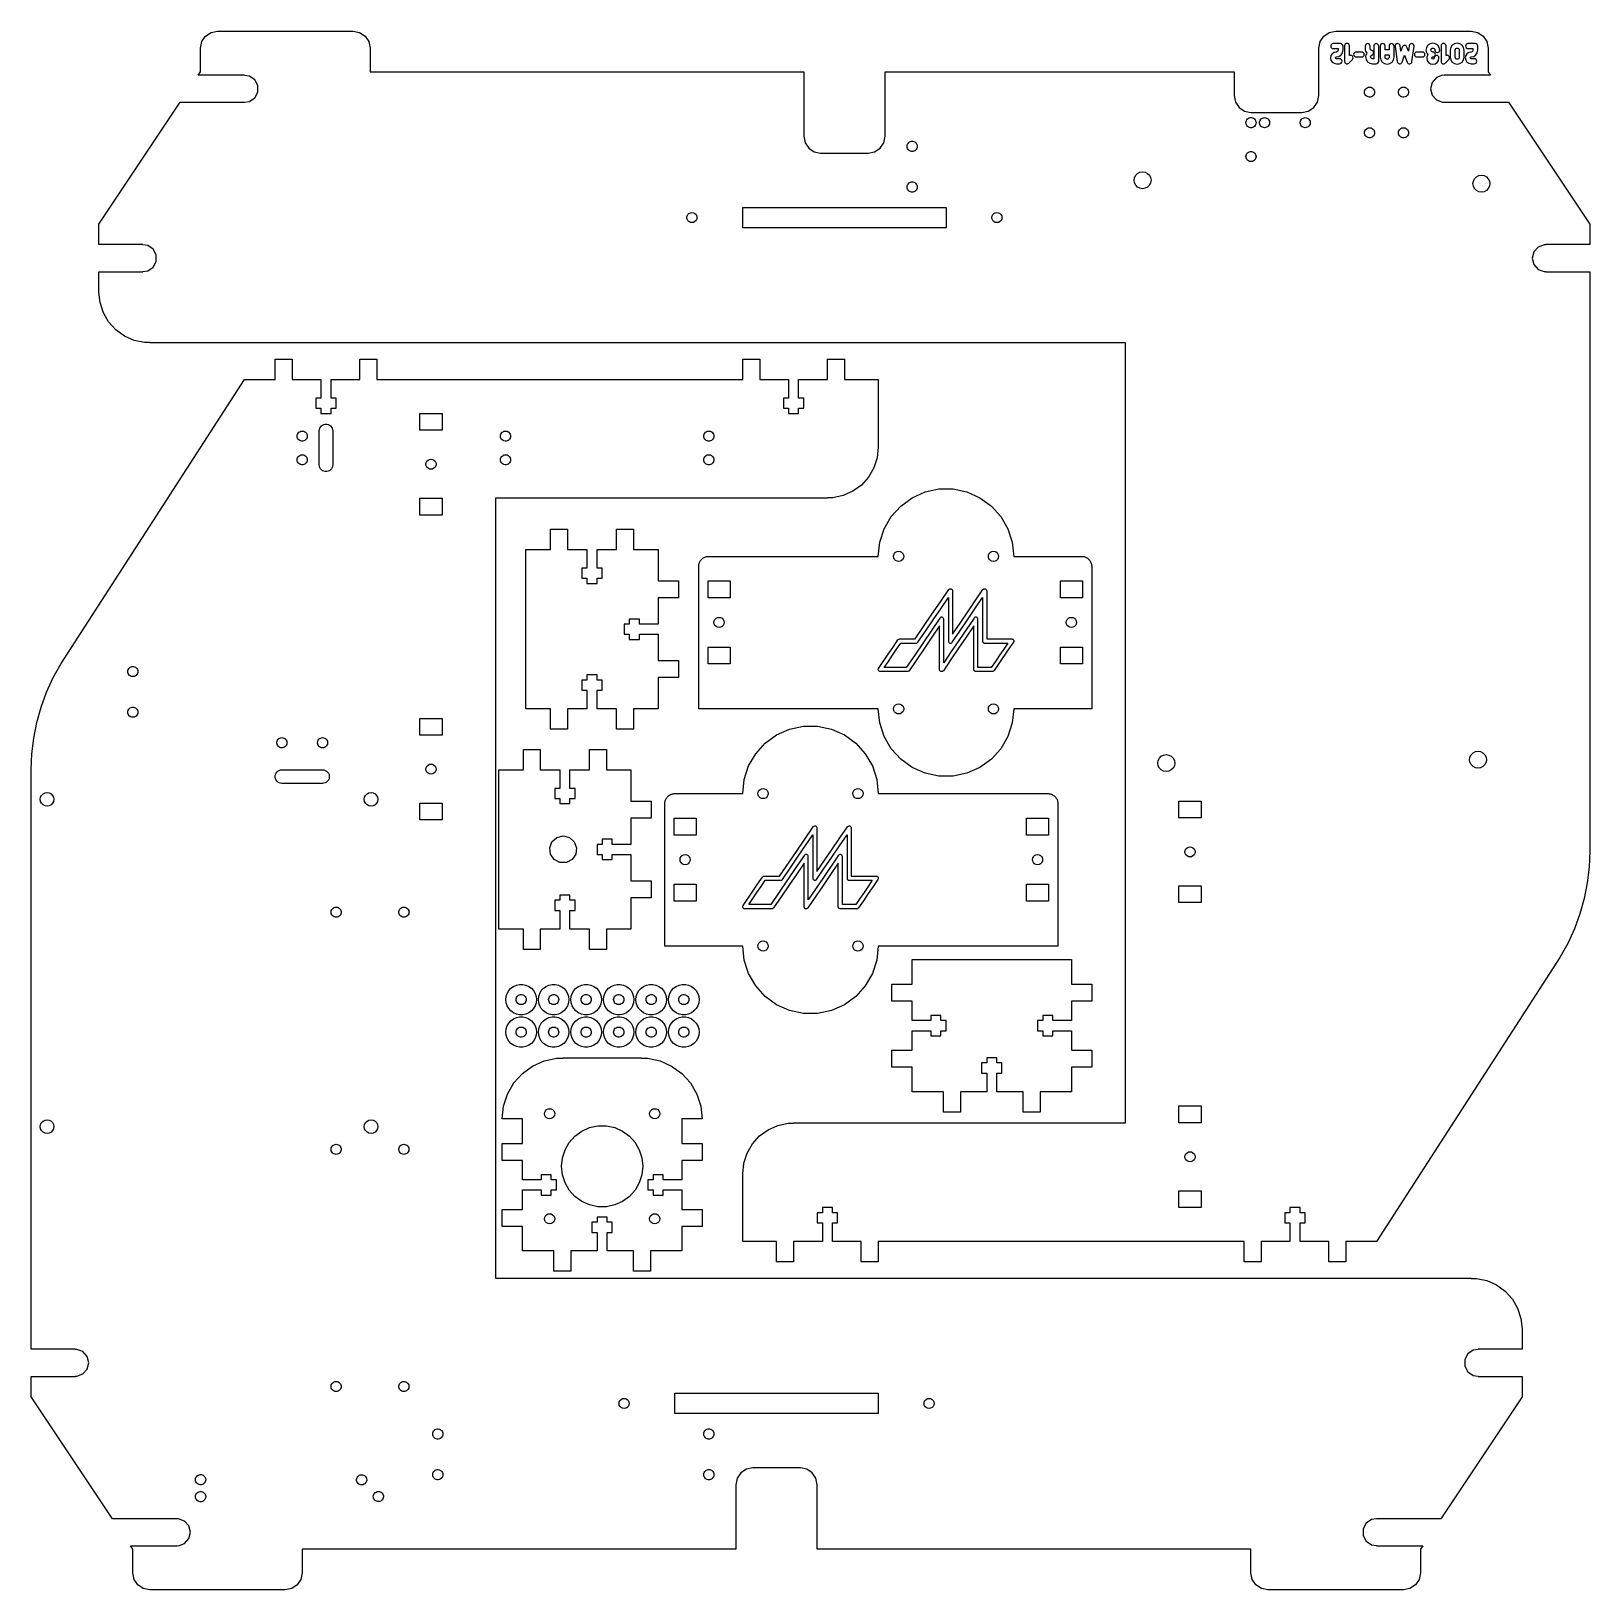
# Model space of a CAD drawing. Extents: x 0 to 460, y 0 to 460.
import ezdxf

# ---------------------------------------------------------------- set-up
doc = ezdxf.new("R2010")
doc.units = 0
doc.layers.get('0').update_dxf_attribs({"linetype": 'CONTINUOUS'})

msp = doc.modelspace()

# ---------------------------------------------------------------- linework, layer by layer
at = {"color": 7}
for points in [[(20.13986, 383.143472), (20.13986, 389.143471), (33.13986, 389.143471), (33.13986, 389.231471), (34.55786, 389.403471), (36.133862, 390.491472), (37.023861, 392.186473), (37.023861, 394.100473), (36.133862, 395.795472), (34.55786, 396.883472), (33.13986, 397.055473), (33.13986, 397.143472), (20.13986, 397.143472), (20.13986, 403.143472), (44.13986, 439.143473), (63.139862, 439.143473), (63.139862, 439.231473), (64.557862, 439.403473), (66.133861, 440.491471), (67.023861, 442.186472), (67.023861, 444.100472), (66.133861, 445.795473), (64.557862, 446.883471), (63.139862, 447.055471), (63.139862, 447.143471), (49.472861, 447.143471), (50.13986, 448.143472), (50.13986, 455.143472), (50.52086, 457.056473), (51.603862, 458.679471), (53.22686, 459.762473), (55.139861, 460.143473), (95.13986, 460.143473), (97.052861, 459.762473), (98.675862, 458.679471), (99.758861, 457.056473), (100.139861, 455.143472), (100.139861, 448.143472), (228.139862, 448.143472), (228.139862, 429.143473), (228.520862, 427.230472), (229.603862, 425.607472), (231.226862, 424.524472), (233.139861, 424.143472), (247.139861, 424.143472), (249.052862, 424.524472), (250.67586, 425.607472), (251.758862, 427.230472), (252.139862, 429.143473), (252.139862, 448.143472), (355.139865, 448.143472), (355.139865, 441.143472), (355.520865, 439.230471), (356.603864, 437.607473), (358.226868, 436.524473), (360.139855, 436.143473), (375.139853, 436.143473), (377.052868, 436.524473), (378.675872, 437.607473), (379.758871, 439.230471), (380.139871, 441.143472), (380.139871, 455.143472), (380.520871, 457.056473), (381.603871, 458.679471), (383.226874, 459.762473), (385.139861, 460.143473), (425.139866, 460.143473), (427.052853, 459.762473), (428.675856, 458.679471), (429.758856, 457.056473), (430.139856, 455.143472), (430.139856, 448.143472), (430.80686, 447.143471), (417.139854, 447.143471), (417.139854, 447.055471), (416.657875, 447.114473), (414.867852, 446.435472), (413.597852, 445.002471), (413.139862, 443.143473), (413.597852, 441.284473), (414.867852, 439.851473), (416.657875, 439.172471), (417.139854, 439.231473), (417.139854, 439.143473), (436.139872, 439.143473), (460.139852, 403.143472), (460.139852, 397.143472), (447.13985, 397.143472), (447.13985, 397.055473), (446.657871, 397.114471), (444.867848, 396.435473), (443.597848, 395.002472), (443.139858, 393.143472), (443.597848, 391.284471), (444.867848, 389.851471), (446.657871, 389.172473), (447.13985, 389.231471), (447.13985, 389.143471), (460.139852, 389.143471), (460.139852, 218.143472), (459.954856, 213.435472), (459.400854, 208.757472), (458.481853, 204.136473), (457.20285, 199.602471), (455.572848, 195.182473), (453.59986, 190.904472), (451.297858, 186.793471), (397.220863, 102.984472), (397.210986, 102.972478)], [(393.639858, 442.143473), (393.67285, 442.455472), (393.76985, 442.753473), (393.925862, 443.025474), (394.135864, 443.258473), (394.389864, 443.442471), (394.675868, 443.570473), (394.982869, 443.635471), (395.29687, 443.635471), (395.603871, 443.570473), (395.889875, 443.442471), (396.143875, 443.258473), (396.353848, 443.025474), (396.509861, 442.753473), (396.606861, 442.455472), (396.639852, 442.143473), (396.606861, 441.831473), (396.509861, 441.533472), (396.353848, 441.261472), (396.143875, 441.028472), (395.889875, 440.844472), (395.603871, 440.716472), (395.29687, 440.651471), (394.982869, 440.651471), (394.675868, 440.716472), (394.389864, 440.844472), (394.135864, 441.028472), (393.925862, 441.261472), (393.76985, 441.533472), (393.67285, 441.831473), (393.639858, 442.143473)], [(403.639867, 442.143473), (403.672858, 442.455472), (403.769858, 442.753473), (403.925871, 443.025474), (404.135872, 443.258473), (404.389872, 443.442471), (404.675848, 443.570473), (404.982849, 443.635471), (405.29685, 443.635471), (405.603851, 443.570473), (405.889855, 443.442471), (406.143855, 443.258473), (406.353857, 443.025474), (406.509869, 442.753473), (406.606869, 442.455472), (406.639861, 442.143473), (406.606869, 441.831473), (406.509869, 441.533472), (406.353857, 441.261472), (406.143855, 441.028472), (405.889855, 440.844472), (405.603851, 440.716472), (405.29685, 440.651471), (404.982849, 440.651471), (404.675848, 440.716472), (404.389872, 440.844472), (404.135872, 441.028472), (403.925871, 441.261472), (403.769858, 441.533472), (403.672858, 441.831473), (403.639867, 442.143473)], [(358.639872, 433.143474), (358.672864, 433.455473), (358.769864, 433.753472), (358.925848, 434.025472), (359.135849, 434.258472), (359.389849, 434.442472), (359.675853, 434.570471), (359.982855, 434.635473), (360.296855, 434.635473), (360.603856, 434.570471), (360.88986, 434.442472), (361.14386, 434.258472), (361.353862, 434.025472), (361.509874, 433.753472), (361.606874, 433.455473), (361.639866, 433.143474), (361.606874, 432.831471), (361.509874, 432.533473), (361.353862, 432.261473), (361.14386, 432.028473), (360.88986, 431.844473), (360.603856, 431.716471), (360.296855, 431.651472), (359.982855, 431.651472), (359.675853, 431.716471), (359.389849, 431.844473), (359.135849, 432.028473), (358.925848, 432.261473), (358.769864, 432.533473), (358.672864, 432.831471), (358.639872, 433.143474)], [(362.647851, 432.986471), (362.647851, 433.300471), (362.712875, 433.607472), (362.840863, 433.893474), (363.024872, 434.147471), (363.257874, 434.357472), (363.529852, 434.513471), (363.82785, 434.610473), (364.139875, 434.643471), (364.451872, 434.610473), (364.74987, 434.513471), (365.021848, 434.357472), (365.25485, 434.147471), (365.438859, 433.893474), (365.566875, 433.607472), (365.631871, 433.300471), (365.631871, 432.986471), (365.566875, 432.679472), (365.438859, 432.393471), (365.25485, 432.139471), (365.021848, 431.929472), (364.74987, 431.773471), (364.451872, 431.676471), (364.139875, 431.643471), (363.82785, 431.676471), (363.529852, 431.773471), (363.257874, 431.929472), (363.024872, 432.139471), (362.840863, 432.393471), (362.712875, 432.679472), (362.647851, 432.986471)], [(374.647855, 432.986471), (374.647855, 433.300471), (374.712851, 433.607472), (374.840867, 433.893474), (375.024848, 434.147471), (375.25785, 434.357472), (375.529856, 434.513471), (375.827854, 434.610473), (376.139851, 434.643471), (376.451848, 434.610473), (376.749874, 434.513471), (377.021852, 434.357472), (377.254855, 434.147471), (377.438864, 433.893474), (377.566851, 433.607472), (377.631875, 433.300471), (377.631875, 432.986471), (377.566851, 432.679472), (377.438864, 432.393471), (377.254855, 432.139471), (377.021852, 431.929472), (376.749874, 431.773471), (376.451848, 431.676471), (376.139851, 431.643471), (375.827854, 431.676471), (375.529856, 431.773471), (375.25785, 431.929472), (375.024848, 432.139471), (374.840867, 432.393471), (374.712851, 432.679472), (374.647855, 432.986471)], [(393.639858, 430.143471), (393.67285, 430.455471), (393.76985, 430.753472), (393.925862, 431.025472), (394.135864, 431.258472), (394.389864, 431.442472), (394.675868, 431.570471), (394.982869, 431.635473), (395.29687, 431.635473), (395.603871, 431.570471), (395.889875, 431.442472), (396.143875, 431.258472), (396.353848, 431.025472), (396.509861, 430.753472), (396.606861, 430.455471), (396.639852, 430.143471), (396.606861, 429.831472), (396.509861, 429.533473), (396.353848, 429.261473), (396.143875, 429.028473), (395.889875, 428.844473), (395.603871, 428.716471), (395.29687, 428.651472), (394.982869, 428.651472), (394.675868, 428.716471), (394.389864, 428.844473), (394.135864, 429.028473), (393.925862, 429.261473), (393.76985, 429.533473), (393.67285, 429.831472), (393.639858, 430.143471)], [(403.639867, 430.143471), (403.672858, 430.455471), (403.769858, 430.753472), (403.925871, 431.025472), (404.135872, 431.258472), (404.389872, 431.442472), (404.675848, 431.570471), (404.982849, 431.635473), (405.29685, 431.635473), (405.603851, 431.570471), (405.889855, 431.442472), (406.143855, 431.258472), (406.353857, 431.025472), (406.509869, 430.753472), (406.606869, 430.455471), (406.639861, 430.143471), (406.606869, 429.831472), (406.509869, 429.533473), (406.353857, 429.261473), (406.143855, 429.028473), (405.889855, 428.844473), (405.603851, 428.716471), (405.29685, 428.651472), (404.982849, 428.651472), (404.675848, 428.716471), (404.389872, 428.844473), (404.135872, 429.028473), (403.925871, 429.261473), (403.769858, 429.533473), (403.672858, 429.831472), (403.639867, 430.143471)], [(258.63986, 426.143471), (258.672861, 426.455473), (258.76986, 426.753472), (258.925862, 427.025472), (259.13586, 427.258472), (259.38986, 427.442472), (259.675861, 427.570471), (259.98286, 427.635472), (260.29686, 427.635472), (260.603862, 427.570471), (260.88986, 427.442472), (261.14386, 427.258472), (261.353862, 427.025472), (261.50986, 426.753472), (261.60686, 426.455473), (261.63986, 426.143471), (261.60686, 425.831471), (261.50986, 425.533473), (261.353862, 425.261473), (261.14386, 425.028473), (260.88986, 424.844472), (260.603862, 424.716473), (260.29686, 424.651472), (259.98286, 424.651472), (259.675861, 424.716473), (259.38986, 424.844472), (259.13586, 425.028473), (258.925862, 425.261473), (258.76986, 425.533473), (258.672861, 425.831471), (258.63986, 426.143471)], [(358.639872, 423.143471), (358.672864, 423.455473), (358.769864, 423.753472), (358.925848, 424.025472), (359.135849, 424.258472), (359.389849, 424.442472), (359.675853, 424.570471), (359.982855, 424.635473), (360.296855, 424.635473), (360.603856, 424.570471), (360.88986, 424.442472), (361.14386, 424.258472), (361.353862, 424.025472), (361.509874, 423.753472), (361.606874, 423.455473), (361.639866, 423.143471), (361.606874, 422.831472), (361.509874, 422.533473), (361.353862, 422.261473), (361.14386, 422.028473), (360.88986, 421.844473), (360.603856, 421.716471), (360.296855, 421.651472), (359.982855, 421.651472), (359.675853, 421.716471), (359.389849, 421.844473), (359.135849, 422.028473), (358.925848, 422.261473), (358.769864, 422.533473), (358.672864, 422.831472), (358.639872, 423.143471)], [(325.639853, 416.143471), (325.761858, 416.916472), (326.116865, 417.612472), (326.670868, 418.166471), (327.366856, 418.521473), (328.139862, 418.643472), (328.912869, 418.521473), (329.608857, 418.166471), (330.16286, 417.612472), (330.517867, 416.916472), (330.639872, 416.143471), (330.517867, 415.370473), (330.16286, 414.674473), (329.608857, 414.120471), (328.912869, 413.765472), (328.139862, 413.643473), (327.366856, 413.765472), (326.670868, 414.120471), (326.116865, 414.674473), (325.761858, 415.370473), (325.639853, 416.143471)], [(258.63986, 414.143472), (258.672861, 414.455472), (258.76986, 414.753473), (258.925862, 415.025473), (259.13586, 415.258473), (259.38986, 415.442473), (259.675861, 415.570472), (259.98286, 415.635471), (260.29686, 415.635471), (260.603862, 415.570472), (260.88986, 415.442473), (261.14386, 415.258473), (261.353862, 415.025473), (261.50986, 414.753473), (261.60686, 414.455472), (261.63986, 414.143472), (261.60686, 413.831473), (261.50986, 413.533471), (261.353862, 413.261471), (261.14386, 413.028471), (260.88986, 412.844471), (260.603862, 412.716472), (260.29686, 412.651473), (259.98286, 412.651473), (259.675861, 412.716472), (259.38986, 412.844471), (259.13586, 413.028471), (258.925862, 413.261471), (258.76986, 413.533471), (258.672861, 413.831473), (258.63986, 414.143472)], [(425.639851, 415.143473), (425.761856, 415.916471), (426.116863, 416.612471), (426.670865, 417.166473), (427.366853, 417.521472), (428.13986, 417.643471), (428.912867, 417.521472), (429.608855, 417.166473), (430.162857, 416.612471), (430.517864, 415.916471), (430.639869, 415.143473), (430.517864, 414.370472), (430.162857, 413.674473), (429.608855, 413.120473), (428.912867, 412.765471), (428.13986, 412.643472), (427.366853, 412.765471), (426.670865, 413.120473), (426.116863, 413.674473), (425.761856, 414.370472), (425.639851, 415.143473)], [(193.639861, 405.143473), (193.71286, 405.607472), (193.925862, 406.025471), (194.257862, 406.357472), (194.675862, 406.570471), (195.13986, 406.643473), (195.603862, 406.570471), (196.021861, 406.357472), (196.353862, 406.025471), (196.566861, 405.607472), (196.63986, 405.143473), (196.566861, 404.679472), (196.353862, 404.261472), (196.021861, 403.929472), (195.603862, 403.716473), (195.13986, 403.643473), (194.675862, 403.716473), (194.257862, 403.929472), (193.925862, 404.261472), (193.71286, 404.679472), (193.639861, 405.143473)], [(210.139861, 402.143474), (210.139861, 408.143473), (270.13986, 408.143473), (270.13986, 402.143474), (210.139861, 402.143474)], [(283.639853, 405.143473), (283.712864, 405.607472), (283.925857, 406.025471), (284.257863, 406.357472), (284.675862, 406.570471), (285.139864, 406.643473), (285.603865, 406.570471), (286.021865, 406.357472), (286.353871, 406.025471), (286.566864, 405.607472), (286.639875, 405.143473), (286.566864, 404.679472), (286.353871, 404.261472), (286.021865, 403.929472), (285.603865, 403.716473), (285.139864, 403.643473), (284.675862, 403.716473), (284.257863, 403.929472), (283.925857, 404.261472), (283.712864, 404.679472), (283.639853, 405.143473)], [(397.147852, 102.943474), (388.139855, 102.943474), (388.139855, 96.943472), (383.139865, 96.943472), (383.139865, 102.943474), (374.639868, 102.943474), (374.639868, 108.443471), (376.139851, 108.443471), (376.139851, 111.443474), (374.639868, 111.443474), (374.639868, 112.943473), (371.639874, 112.943473), (371.639874, 111.443474), (370.139863, 111.443474), (370.139863, 108.443471), (371.639874, 108.443471), (371.639874, 102.943474), (363.139849, 102.943474), (363.139849, 96.943472), (358.139859, 96.943472), (358.139859, 102.943474), (250.13986, 102.943474), (250.13986, 96.943472), (245.139862, 96.943472), (245.139862, 102.943474), (236.639862, 102.943474), (236.639862, 108.443471), (238.139862, 108.443471), (238.139862, 111.443474), (236.639862, 111.443474), (236.639862, 112.943473), (233.639862, 112.943473), (233.639862, 111.443474), (232.139863, 111.443474), (232.139863, 108.443471), (233.639862, 108.443471), (233.639862, 102.943474), (225.13986, 102.943474), (225.13986, 96.943472), (220.139861, 96.943472), (220.139861, 102.943474), (210.139861, 102.943474), (210.139861, 122.943473), (210.46786, 126.062472), (211.436862, 129.044471), (213.00486, 131.760471), (215.102861, 134.090472), (217.63986, 135.933474), (220.504862, 137.209474), (223.571861, 137.861472), (225.13986, 137.861472), (225.13986, 137.943471), (323.139872, 137.943471), (323.139872, 368.143471), (35.139861, 368.143471), (35.139861, 368.225471), (33.57186, 368.225471), (30.504861, 368.877472), (27.639862, 370.153472), (25.102862, 371.996473), (23.004862, 374.326472), (21.436861, 377.042471), (20.467862, 380.024473), (20.13986, 383.143472)], [(63.131861, 357.343473), (72.139861, 357.343473), (72.139861, 363.343472), (77.139862, 363.343472), (77.139862, 357.343473), (85.639862, 357.343473), (85.639862, 351.843473), (84.139862, 351.843473), (84.139862, 348.843473), (85.639862, 348.843473), (85.639862, 347.343473), (88.639862, 347.343473), (88.639862, 348.843473), (90.139861, 348.843473), (90.139861, 351.843473), (88.639862, 351.843473), (88.639862, 357.343473), (97.139862, 357.343473), (97.139862, 363.343472), (102.13986, 363.343472), (102.13986, 357.343473), (210.139861, 357.343473), (210.139861, 363.343472), (215.13986, 363.343472), (215.13986, 357.343473), (223.639863, 357.343473), (223.639863, 351.843473), (222.13986, 351.843473), (222.13986, 348.843473), (223.639863, 348.843473), (223.639863, 347.343473), (226.639862, 347.343473), (226.639862, 348.843473), (228.139862, 348.843473), (228.139862, 351.843473), (226.639862, 351.843473), (226.639862, 357.343473), (235.139862, 357.343473), (235.139862, 363.343472), (240.139861, 363.343472), (240.139861, 357.343473), (250.13986, 357.343473), (250.13986, 337.343473), (249.811862, 334.224472), (248.84286, 331.242472), (247.274862, 328.526473), (245.176861, 326.196472), (242.639861, 324.353473), (239.77486, 323.077473), (236.707861, 322.425472), (235.139862, 322.425472), (235.139862, 322.343472), (137.139861, 322.343472), (137.139861, 92.143473), (425.139866, 92.143473), (425.139866, 92.061473), (426.707864, 92.061473), (429.774858, 91.409472), (432.639865, 90.133472), (435.176874, 88.290473), (437.274857, 85.960472), (438.842856, 83.244473), (439.811866, 80.262473), (440.139864, 77.143472), (440.139864, 71.143472), (427.139862, 71.143472), (427.139862, 71.055473), (425.721865, 70.883472), (424.145851, 69.795472), (423.255863, 68.100473), (423.255863, 66.186473), (424.145851, 64.491472), (425.721865, 63.403472), (427.139862, 63.231471), (427.139862, 63.143471), (440.139864, 63.143471), (440.139864, 57.143472), (416.139856, 21.143474), (397.139866, 21.143474), (397.139866, 21.055471), (395.721868, 20.883471), (394.145855, 19.795473), (393.255867, 18.100472), (393.255867, 16.186472), (394.145855, 14.491473), (395.721868, 13.403473), (397.139866, 13.231472), (397.139866, 13.143473), (410.806872, 13.143473), (410.139868, 12.143472), (410.139868, 5.143472), (409.758868, 3.230485), (408.675868, 1.607481), (407.052865, 0.524482), (405.13985, 0.143482), (365.139873, 0.143482), (363.226858, 0.524482), (361.603854, 1.607481), (360.520855, 3.230485), (360.139855, 5.143472), (360.139855, 12.143472), (232.139863, 12.143472), (232.139863, 31.143473), (231.75886, 33.056472), (230.67586, 34.679472), (229.052862, 35.762472), (227.139861, 36.143472), (213.139861, 36.143472), (211.22686, 35.762472), (209.603862, 34.679472), (208.52086, 33.056472), (208.139863, 31.143473), (208.139863, 12.143472), (80.139862, 12.143472), (80.139862, 5.143472), (79.758862, 3.230485), (78.675862, 1.607481), (77.052861, 0.524482), (75.13986, 0.143482), (35.139861, 0.143482), (33.22686, 0.524482), (31.60386, 1.607481), (30.52086, 3.230485), (30.13986, 5.143472), (30.13986, 12.143472), (29.472862, 13.143473), (43.139862, 13.143473), (43.139862, 13.231472), (43.621861, 13.172471), (45.411861, 13.851472), (46.681861, 15.284473), (47.13986, 17.143473), (46.681861, 19.002471), (45.411861, 20.435471), (43.621861, 21.114472), (43.139862, 21.055471), (43.139862, 21.143474), (24.139861, 21.143474), (0.139861, 57.143472)], [(0.139861, 57.143472), (0.139861, 63.143471), (13.139861, 63.143471), (13.139861, 63.231471), (13.621861, 63.172473), (15.411861, 63.851471), (16.681861, 65.284471), (17.139861, 67.143472), (16.681861, 69.002473), (15.411861, 70.435473), (13.621861, 71.114471), (13.139861, 71.055473), (13.139861, 71.143472), (0.139861, 71.143472), (0.139861, 242.143472), (0.324861, 246.851472), (0.878861, 251.529472), (1.797861, 256.150471), (3.076861, 260.684472), (4.706861, 265.104472), (6.679861, 269.382472), (8.981861, 273.493472), (63.058861, 357.302472), (63.063857, 357.308483), (63.068858, 357.314483), (63.080855, 357.324462), (63.094859, 357.332458), (63.10886, 357.338483), (63.123849, 357.34248), (63.131847, 357.3436)], [(114.889861, 342.343472), (114.889861, 347.343473), (121.38986, 347.343473), (121.38986, 342.343472), (114.889861, 342.343472)], [(78.639862, 340.643472), (78.672862, 340.955472), (78.769862, 341.253473), (78.92586, 341.525473), (79.135862, 341.758473), (79.389862, 341.942471), (79.67586, 342.070473), (79.982862, 342.135471), (80.296862, 342.135471), (80.60386, 342.070473), (80.889862, 341.942471), (81.143862, 341.758473), (81.35386, 341.525473), (81.509862, 341.253473), (81.606861, 340.955472), (81.639862, 340.643472), (81.606861, 340.331473), (81.509862, 340.033472), (81.35386, 339.761472), (81.143862, 339.528472), (80.889862, 339.344471), (80.60386, 339.216472), (80.296862, 339.151471), (79.982862, 339.151471), (79.67586, 339.216472), (79.389862, 339.344471), (79.135862, 339.528472), (78.92586, 339.761472), (78.769862, 340.033472), (78.672862, 340.331473), (78.639862, 340.643472)], [(85.13986, 332.143473), (85.13986, 342.143472), (85.183861, 342.559473), (85.312862, 342.956473), (85.521862, 343.319473), (85.80186, 343.629471), (86.139861, 343.875473), (86.52186, 344.045472), (86.930862, 344.132473), (87.348862, 344.132473), (87.757861, 344.045472), (88.13986, 343.875473), (88.47786, 343.629471), (88.757862, 343.319473), (88.966861, 342.956473), (89.095862, 342.559473), (89.139861, 342.143472), (89.139861, 332.143473), (89.095862, 331.727471), (88.966861, 331.330472), (88.757862, 330.967472), (88.47786, 330.657471), (88.13986, 330.411472), (87.757861, 330.241473), (87.348862, 330.154472), (86.930862, 330.154472), (86.52186, 330.241473), (86.139861, 330.411472), (85.80186, 330.657471), (85.521862, 330.967472), (85.312862, 331.330472), (85.183861, 331.727471), (85.13986, 332.143473)], [(138.63986, 340.643472), (138.672861, 340.955472), (138.76986, 341.253473), (138.925862, 341.525473), (139.13586, 341.758473), (139.38986, 341.942471), (139.675862, 342.070473), (139.98286, 342.135471), (140.29686, 342.135471), (140.603862, 342.070473), (140.88986, 341.942471), (141.14386, 341.758473), (141.353862, 341.525473), (141.50986, 341.253473), (141.60686, 340.955472), (141.63986, 340.643472), (141.60686, 340.331473), (141.50986, 340.033472), (141.353862, 339.761472), (141.14386, 339.528472), (140.88986, 339.344471), (140.603862, 339.216472), (140.29686, 339.151471), (139.98286, 339.151471), (139.675862, 339.216472), (139.38986, 339.344471), (139.13586, 339.528472), (138.925862, 339.761472), (138.76986, 340.033472), (138.672861, 340.331473), (138.63986, 340.643472)], [(198.639862, 340.643472), (198.672862, 340.955472), (198.769862, 341.253473), (198.92586, 341.525473), (199.135862, 341.758473), (199.389862, 341.942471), (199.67586, 342.070473), (199.982861, 342.135471), (200.296862, 342.135471), (200.60386, 342.070473), (200.889862, 341.942471), (201.143862, 341.758473), (201.35386, 341.525473), (201.509861, 341.253473), (201.606861, 340.955472), (201.639861, 340.643472), (201.606861, 340.331473), (201.509861, 340.033472), (201.35386, 339.761472), (201.143862, 339.528472), (200.889862, 339.344471), (200.60386, 339.216472), (200.296862, 339.151471), (199.982861, 339.151471), (199.67586, 339.216472), (199.389862, 339.344471), (199.135862, 339.528472), (198.92586, 339.761472), (198.769862, 340.033472), (198.672862, 340.331473), (198.639862, 340.643472)], [(78.639862, 333.643472), (78.672862, 333.955472), (78.769862, 334.253473), (78.92586, 334.525473), (79.135862, 334.758473), (79.389862, 334.942471), (79.67586, 335.070473), (79.982862, 335.135471), (80.296862, 335.135471), (80.60386, 335.070473), (80.889862, 334.942471), (81.143862, 334.758473), (81.35386, 334.525473), (81.509862, 334.253473), (81.606861, 333.955472), (81.639862, 333.643472), (81.606861, 333.331473), (81.509862, 333.033472), (81.35386, 332.761471), (81.143862, 332.528472), (80.889862, 332.344471), (80.60386, 332.216472), (80.296862, 332.151474), (79.982862, 332.151474), (79.67586, 332.216472), (79.389862, 332.344471), (79.135862, 332.528472), (78.92586, 332.761471), (78.769862, 333.033472), (78.672862, 333.331473), (78.639862, 333.643472)], [(116.639862, 332.343472), (116.712862, 332.807474), (116.92586, 333.225473), (117.257861, 333.557471), (117.67586, 333.770472), (118.139862, 333.843472), (118.603861, 333.770472), (119.02186, 333.557471), (119.353861, 333.225473), (119.566862, 332.807474), (119.639862, 332.343472), (119.566862, 331.879473), (119.353861, 331.461471), (119.02186, 331.129473), (118.603861, 330.916472), (118.139862, 330.843472), (117.67586, 330.916472), (117.257861, 331.129473), (116.92586, 331.461471), (116.712862, 331.879473), (116.639862, 332.343472)], [(138.63986, 333.643472), (138.672861, 333.955472), (138.76986, 334.253473), (138.925862, 334.525473), (139.13586, 334.758473), (139.38986, 334.942471), (139.675862, 335.070473), (139.98286, 335.135471), (140.29686, 335.135471), (140.603862, 335.070473), (140.88986, 334.942471), (141.14386, 334.758473), (141.353862, 334.525473), (141.50986, 334.253473), (141.60686, 333.955472), (141.63986, 333.643472), (141.60686, 333.331473), (141.50986, 333.033472), (141.353862, 332.761471), (141.14386, 332.528472), (140.88986, 332.344471), (140.603862, 332.216472), (140.29686, 332.151474), (139.98286, 332.151474), (139.675862, 332.216472), (139.38986, 332.344471), (139.13586, 332.528472), (138.925862, 332.761471), (138.76986, 333.033472), (138.672861, 333.331473), (138.63986, 333.643472)], [(198.639862, 333.643472), (198.672862, 333.955472), (198.769862, 334.253473), (198.92586, 334.525473), (199.135862, 334.758473), (199.389862, 334.942471), (199.67586, 335.070473), (199.982861, 335.135471), (200.296862, 335.135471), (200.60386, 335.070473), (200.889862, 334.942471), (201.143862, 334.758473), (201.35386, 334.525473), (201.509861, 334.253473), (201.606861, 333.955472), (201.639861, 333.643472), (201.606861, 333.331473), (201.509861, 333.033472), (201.35386, 332.761471), (201.143862, 332.528472), (200.889862, 332.344471), (200.60386, 332.216472), (200.296862, 332.151474), (199.982861, 332.151474), (199.67586, 332.216472), (199.389862, 332.344471), (199.135862, 332.528472), (198.92586, 332.761471), (198.769862, 333.033472), (198.672862, 333.331473), (198.639862, 333.643472)], [(114.889861, 317.343471), (114.889861, 322.343472), (121.38986, 322.343472), (121.38986, 317.343471), (114.889861, 317.343471)], [(197.139862, 260.143472), (197.139862, 302.143472), (197.148865, 302.378472), (197.176858, 302.612472), (197.222861, 302.843472), (197.28686, 303.070472), (197.367861, 303.291472), (197.466862, 303.505472), (197.581861, 303.710472), (197.712861, 303.906472), (197.85886, 304.091472), (198.01886, 304.264472), (198.191862, 304.424472), (198.376862, 304.570472), (198.572862, 304.701472), (198.77786, 304.816472), (198.991861, 304.915472), (199.21286, 304.996472), (199.43986, 305.060472), (199.670862, 305.106472), (199.904861, 305.134471), (200.139862, 305.143472), (250.13986, 305.143472), (250.576862, 309.301472), (251.868861, 313.278472), (253.959862, 316.899473), (256.756862, 320.006472), (260.13986, 322.464472), (263.959862, 324.164472), (268.048861, 325.033473), (272.230861, 325.033473), (276.319855, 324.164472), (280.139874, 322.464472), (283.522872, 320.006472), (286.319863, 316.899473), (288.410848, 313.278472), (289.702861, 309.301472), (290.139854, 305.143472), (310.13987, 305.143472), (310.374848, 305.134472), (310.608867, 305.106473), (310.839866, 305.060472), (311.066857, 304.996472), (311.287866, 304.915472), (311.501875, 304.816472), (311.706853, 304.701472), (311.902856, 304.570472), (312.087853, 304.424472), (312.260855, 304.264472), (312.420875, 304.091472), (312.566868, 303.906472), (312.697848, 303.710472), (312.812853, 303.505472), (312.911857, 303.291472), (312.992855, 303.070472), (313.056863, 302.843472), (313.102865, 302.612472), (313.130805, 302.378472), (313.139892, 302.143472), (313.139864, 260.143472), (290.139854, 260.143472), (289.702861, 255.985473), (288.410848, 252.008473), (286.319863, 248.387472), (283.522872, 245.280474), (280.139874, 242.822473), (276.319855, 241.122474), (272.230861, 240.253472), (268.048861, 240.253472), (263.959862, 241.122474), (260.13986, 242.822473), (256.756862, 245.280474), (253.959862, 248.387472), (251.868861, 252.008473), (250.576862, 255.985473), (250.13986, 260.143472), (197.139862, 260.143472)], [(146.139862, 260.143472), (146.139862, 307.169472), (153.389861, 307.169472), (153.389861, 313.169472), (158.389862, 313.169472), (158.389862, 307.169472), (164.13986, 307.169472), (164.13986, 301.669472), (162.63986, 301.669472), (162.63986, 298.669472), (164.13986, 298.669472), (164.13986, 297.169472), (167.13986, 297.169472), (167.13986, 298.669472), (168.639863, 298.669472), (168.639863, 301.669472), (167.13986, 301.669472), (167.13986, 307.169472), (172.889861, 307.169472), (172.889861, 313.169472), (177.889862, 313.169472), (177.889862, 307.169472), (185.139861, 307.169472), (185.139861, 297.913472), (191.13986, 297.913472), (191.13986, 292.913472), (185.139861, 292.913472), (185.139861, 285.156472), (179.63986, 285.156472), (179.63986, 286.656472), (176.639861, 286.656472), (176.639861, 285.156472), (175.139861, 285.156472), (175.139861, 282.156472), (176.639861, 282.156472), (176.639861, 280.656472), (179.63986, 280.656472), (179.63986, 282.156472), (185.139861, 282.156472), (185.139861, 274.400472), (191.13986, 274.400472), (191.13986, 269.400472), (185.139861, 269.400472), (185.139861, 260.143472), (177.889862, 260.143472), (177.889862, 254.143473), (172.889861, 254.143473), (172.889861, 260.143472), (167.13986, 260.143472), (167.13986, 265.643472), (168.639863, 265.643472), (168.639863, 268.643472), (167.13986, 268.643472), (167.13986, 270.143472), (164.13986, 270.143472), (164.13986, 268.643472), (162.63986, 268.643472), (162.63986, 265.643472), (164.13986, 265.643472), (164.13986, 260.143472), (158.389862, 260.143472), (158.389862, 254.143473), (153.389861, 254.143473), (153.389861, 260.143472), (146.139862, 260.143472)], [(254.63986, 305.143472), (254.712862, 305.607472), (254.925861, 306.025472), (255.257862, 306.357472), (255.675861, 306.570472), (256.13986, 306.643472), (256.603861, 306.570472), (257.021861, 306.357472), (257.353861, 306.025472), (257.56686, 305.607472), (257.639862, 305.143472), (257.56686, 304.679472), (257.353861, 304.261472), (257.021861, 303.929472), (256.603861, 303.716472), (256.13986, 303.643472), (255.675861, 303.716472), (255.257862, 303.929472), (254.925861, 304.261472), (254.712862, 304.679472), (254.63986, 305.143472)], [(282.639855, 305.143472), (282.712866, 305.607472), (282.925859, 306.025472), (283.257865, 306.357472), (283.675864, 306.570472), (284.139866, 306.643472), (284.603867, 306.570472), (285.021867, 306.357472), (285.353873, 306.025472), (285.566866, 305.607472), (285.639849, 305.143472), (285.566866, 304.679472), (285.353873, 304.261472), (285.021867, 303.929472), (284.603867, 303.716472), (284.139866, 303.643472), (283.675864, 303.716472), (283.257865, 303.929472), (282.925859, 304.261472), (282.712866, 304.679472), (282.639855, 305.143472)], [(199.889861, 292.893472), (199.889861, 297.893472), (206.389862, 297.893472), (206.389862, 292.893472), (199.889861, 292.893472)], [(303.889862, 292.893472), (303.889862, 297.893472), (310.389863, 297.893472), (310.389863, 292.893472), (303.889862, 292.893472)], [(201.639861, 285.643472), (201.712861, 286.107472), (201.92586, 286.525472), (202.25786, 286.857472), (202.675863, 287.070472), (203.139861, 287.143472), (203.60386, 287.070472), (204.021862, 286.857472), (204.35386, 286.525472), (204.566861, 286.107472), (204.639861, 285.643472), (204.566861, 285.179472), (204.35386, 284.761472), (204.021862, 284.429472), (203.60386, 284.216472), (203.139861, 284.143472), (202.675863, 284.216472), (202.25786, 284.429472), (201.92586, 284.761472), (201.712861, 285.179472), (201.639861, 285.643472)], [(305.639865, 285.643472), (305.712848, 286.107472), (305.925869, 286.525472), (306.257875, 286.857472), (306.675875, 287.070472), (307.139848, 287.143472), (307.60385, 287.070472), (308.021849, 286.857472), (308.353855, 286.525472), (308.566848, 286.107472), (308.639859, 285.643472), (308.566848, 285.179472), (308.353855, 284.761472), (308.021849, 284.429472), (307.60385, 284.216472), (307.139848, 284.143472), (306.675875, 284.216472), (306.257875, 284.429472), (305.925869, 284.761472), (305.712848, 285.179472), (305.639865, 285.643472)], [(199.889861, 273.393472), (199.889861, 278.393472), (206.389862, 278.393472), (206.389862, 273.393472), (199.889861, 273.393472)], [(303.889862, 273.393472), (303.889862, 278.393472), (310.389863, 278.393472), (310.389863, 273.393472), (303.889862, 273.393472)], [(28.63986, 271.143472), (28.672861, 271.455472), (28.76986, 271.753472), (28.925861, 272.025472), (29.13586, 272.258472), (29.38986, 272.442472), (29.675861, 272.570472), (29.98286, 272.635472), (30.29686, 272.635472), (30.603862, 272.570472), (30.88986, 272.442472), (31.14386, 272.258472), (31.353862, 272.025472), (31.50986, 271.753472), (31.60686, 271.455472), (31.63986, 271.143472), (31.60686, 270.831472), (31.50986, 270.533472), (31.353862, 270.261472), (31.14386, 270.028472), (30.88986, 269.844472), (30.603862, 269.716472), (30.29686, 269.651472), (29.98286, 269.651472), (29.675861, 269.716472), (29.38986, 269.844472), (29.13586, 270.028472), (28.925861, 270.261472), (28.76986, 270.533472), (28.672861, 270.831472), (28.63986, 271.143472)], [(28.63986, 259.143472), (28.672861, 259.455472), (28.76986, 259.753472), (28.925861, 260.025472), (29.13586, 260.258472), (29.38986, 260.442472), (29.675861, 260.570472), (29.98286, 260.635472), (30.29686, 260.635472), (30.603862, 260.570472), (30.88986, 260.442472), (31.14386, 260.258472), (31.353862, 260.025472), (31.50986, 259.753472), (31.60686, 259.455472), (31.63986, 259.143472), (31.60686, 258.831472), (31.50986, 258.533471), (31.353862, 258.261471), (31.14386, 258.028471), (30.88986, 257.844473), (30.603862, 257.716472), (30.29686, 257.651473), (29.98286, 257.651473), (29.675861, 257.716472), (29.38986, 257.844473), (29.13586, 258.028471), (28.925861, 258.261471), (28.76986, 258.533471), (28.672861, 258.831472), (28.63986, 259.143472)], [(254.63986, 260.143472), (254.712862, 260.607472), (254.925861, 261.025472), (255.257862, 261.357472), (255.675861, 261.570472), (256.13986, 261.643472), (256.603861, 261.570472), (257.021861, 261.357472), (257.353861, 261.025472), (257.56686, 260.607472), (257.639862, 260.143472), (257.56686, 259.679472), (257.353861, 259.261472), (257.021861, 258.929472), (256.603861, 258.716472), (256.13986, 258.643473), (255.675861, 258.716472), (255.257862, 258.929472), (254.925861, 259.261472), (254.712862, 259.679472), (254.63986, 260.143472)], [(282.639855, 260.143472), (282.712866, 260.607472), (282.925859, 261.025472), (283.257865, 261.357472), (283.675864, 261.570472), (284.139866, 261.643472), (284.603867, 261.570472), (285.021867, 261.357472), (285.353873, 261.025472), (285.566866, 260.607472), (285.639849, 260.143472), (285.566866, 259.679472), (285.353873, 259.261472), (285.021867, 258.929472), (284.603867, 258.716472), (284.139866, 258.643473), (283.675864, 258.716472), (283.257865, 258.929472), (282.925859, 259.261472), (282.712866, 259.679472), (282.639855, 260.143472)], [(114.889861, 252.343471), (114.889861, 257.343473), (121.38986, 257.343473), (121.38986, 252.343471), (114.889861, 252.343471)], [(187.139862, 190.143471), (187.139862, 232.143472), (187.148865, 232.378473), (187.176859, 232.612472), (187.222861, 232.843474), (187.28686, 233.070473), (187.367861, 233.291473), (187.466862, 233.505471), (187.581862, 233.710472), (187.712861, 233.906472), (187.85886, 234.091472), (188.01886, 234.264474), (188.19186, 234.424471), (188.376862, 234.570473), (188.57286, 234.701472), (188.77786, 234.816472), (188.991861, 234.915473), (189.212861, 234.996474), (189.43986, 235.060473), (189.670862, 235.106472), (189.904861, 235.134469), (190.139862, 235.143475), (210.139861, 235.143472), (210.57686, 239.301472), (211.868862, 243.278474), (213.959861, 246.899472), (216.756861, 250.006474), (220.139861, 252.464471), (223.95986, 254.164473), (228.048862, 255.033472), (232.230862, 255.033472), (236.319862, 254.164473), (240.139861, 252.464471), (243.522861, 250.006474), (246.319861, 246.899472), (248.41086, 243.278474), (249.702862, 239.301472), (250.13986, 235.143472), (300.139862, 235.143472), (300.374868, 235.134469), (300.608859, 235.106475), (300.839858, 235.060473), (301.066849, 234.996474), (301.287857, 234.915473), (301.501866, 234.816472), (301.706873, 234.701472), (301.902848, 234.570473), (302.087873, 234.424471), (302.260875, 234.264474), (302.420867, 234.091472), (302.56686, 233.906472), (302.697868, 233.710472), (302.812873, 233.505471), (302.911849, 233.291473), (302.992875, 233.070473), (303.056854, 232.843474), (303.102857, 232.612472), (303.130797, 232.378473), (303.139884, 232.143472), (303.139856, 190.143471), (250.13986, 190.143471), (249.702862, 185.985472), (248.41086, 182.008472), (246.319861, 178.387471), (243.522861, 175.280472), (240.139861, 172.822472), (236.319862, 171.122473), (232.230862, 170.253474), (228.048862, 170.253474), (223.95986, 171.122473), (220.139861, 172.822472), (216.756861, 175.280472), (213.959861, 178.387471), (211.868862, 182.008472), (210.57686, 185.985472), (210.139861, 190.143471), (187.139862, 190.143471)], [(72.647861, 249.986473), (72.647861, 250.300473), (72.712862, 250.607472), (72.840861, 250.893473), (73.024862, 251.147473), (73.257862, 251.357471), (73.529862, 251.513473), (73.82786, 251.610472), (74.13986, 251.643473), (74.451862, 251.610472), (74.74986, 251.513473), (75.021861, 251.357471), (75.25486, 251.147473), (75.438861, 250.893473), (75.56686, 250.607472), (75.631861, 250.300473), (75.631861, 249.986473), (75.56686, 249.679471), (75.438861, 249.393473), (75.25486, 249.139473), (75.021861, 248.929471), (74.74986, 248.773473), (74.451862, 248.676473), (74.13986, 248.643473), (73.82786, 248.676473), (73.529862, 248.773473), (73.257862, 248.929471), (73.024862, 249.139473), (72.840861, 249.393473), (72.712862, 249.679471), (72.647861, 249.986473)], [(84.647862, 249.986473), (84.647862, 250.300473), (84.712861, 250.607472), (84.84086, 250.893473), (85.02486, 251.147473), (85.25786, 251.357471), (85.52986, 251.513473), (85.827862, 251.610472), (86.139861, 251.643473), (86.451861, 251.610472), (86.749862, 251.513473), (87.021862, 251.357471), (87.254862, 251.147473), (87.438862, 250.893473), (87.566861, 250.607472), (87.63186, 250.300473), (87.63186, 249.986473), (87.566861, 249.679471), (87.438862, 249.393473), (87.254862, 249.139473), (87.021862, 248.929471), (86.749862, 248.773473), (86.451861, 248.676473), (86.139861, 248.643473), (85.827862, 248.676473), (85.52986, 248.773473), (85.25786, 248.929471), (85.02486, 249.139473), (84.84086, 249.393473), (84.712861, 249.679471), (84.647862, 249.986473)], [(116.639862, 242.343472), (116.712862, 242.807473), (116.92586, 243.225472), (117.257861, 243.557473), (117.67586, 243.770472), (118.139862, 243.843471), (118.603861, 243.770472), (119.02186, 243.557473), (119.353861, 243.225472), (119.566862, 242.807473), (119.639862, 242.343472), (119.566862, 241.879473), (119.353861, 241.461473), (119.02186, 241.129473), (118.603861, 240.916471), (118.139862, 240.843472), (117.67586, 240.916471), (117.257861, 241.129473), (116.92586, 241.461473), (116.712862, 241.879473), (116.639862, 242.343472)], [(138.139861, 195.143473), (138.139861, 242.169473), (145.389862, 242.169473), (145.389862, 248.169472), (150.389861, 248.169472), (150.389861, 242.169473), (156.139862, 242.169473), (156.139862, 236.669473), (154.639862, 236.669473), (154.639862, 233.669473), (156.139862, 233.669473), (156.139862, 232.169473), (159.139862, 232.169473), (159.139862, 233.669473), (160.639862, 233.669473), (160.639862, 236.669473), (159.139862, 236.669473), (159.139862, 242.169473), (164.88986, 242.169473), (164.88986, 248.169472), (169.889861, 248.169472), (169.889861, 242.169473), (177.139862, 242.169473), (177.139862, 232.913473), (183.139862, 232.913473), (183.139862, 227.913472), (177.139862, 227.913472), (177.139862, 220.156473), (171.639862, 220.156473), (171.639862, 221.656473), (168.639863, 221.656473), (168.639863, 220.156473), (167.13986, 220.156473), (167.13986, 217.156473), (168.639863, 217.156473), (168.639863, 215.656473), (171.639862, 215.656473), (171.639862, 217.156473), (177.139862, 217.156473), (177.139862, 209.400473), (183.139862, 209.400473), (183.139862, 204.400472), (177.139862, 204.400472), (177.139862, 195.143473), (169.889861, 195.143473), (169.889861, 189.143473), (164.88986, 189.143473), (164.88986, 195.143473), (159.139862, 195.143473), (159.139862, 200.643473), (160.639862, 200.643473), (160.639862, 203.643473), (159.139862, 203.643473), (159.139862, 205.143473), (156.139862, 205.143473), (156.139862, 203.643473), (154.639862, 203.643473), (154.639862, 200.643473), (156.139862, 200.643473), (156.139862, 195.143473), (150.389861, 195.143473), (150.389861, 189.143473), (145.389862, 189.143473), (145.389862, 195.143473), (138.139861, 195.143473)], [(332.639868, 244.143474), (332.761872, 244.916472), (333.116851, 245.612471), (333.670854, 246.166473), (334.36687, 246.521472), (335.139848, 246.643471), (335.912855, 246.521472), (336.608872, 246.166473), (337.162874, 245.612471), (337.517853, 244.916472), (337.639858, 244.143474), (337.517853, 243.370473), (337.162874, 242.674473), (336.608872, 242.120474), (335.912855, 241.765472), (335.139848, 241.643473), (334.36687, 241.765472), (333.670854, 242.120474), (333.116851, 242.674473), (332.761872, 243.370473), (332.639868, 244.143474)], [(424.639853, 245.143472), (424.761858, 245.916473), (425.116865, 246.612472), (425.670867, 247.166471), (426.366855, 247.521473), (427.139862, 247.643472), (427.912869, 247.521473), (428.608857, 247.166471), (429.162859, 246.612472), (429.517866, 245.916473), (429.639871, 245.143472), (429.517866, 244.370473), (429.162859, 243.674471), (428.608857, 243.120472), (427.912869, 242.765473), (427.139862, 242.643474), (426.366855, 242.765473), (425.670867, 243.120472), (425.116865, 243.674471), (424.761858, 244.370473), (424.639853, 245.143472)], [(72.150862, 239.934473), (72.150862, 240.352473), (72.23786, 240.761472), (72.407862, 241.143471), (72.653861, 241.481472), (72.963862, 241.761473), (73.326862, 241.970473), (73.723861, 242.099473), (74.13986, 242.143472), (86.139861, 242.143472), (86.555862, 242.099473), (86.952861, 241.970473), (87.315861, 241.761473), (87.625863, 241.481472), (87.871862, 241.143471), (88.041861, 240.761472), (88.128862, 240.352473), (88.128862, 239.934473), (88.041861, 239.525471), (87.871862, 239.143472), (87.625863, 238.805472), (87.315861, 238.525473), (86.952861, 238.316474), (86.555862, 238.187473), (86.139861, 238.143471), (74.13986, 238.143471), (73.723861, 238.187473), (73.326862, 238.316474), (72.963862, 238.525473), (72.653861, 238.805472), (72.407862, 239.143472), (72.23786, 239.525471), (72.150862, 239.934473)], [(2.839861, 233.443472), (2.937861, 234.061471), (3.221861, 234.619473), (3.663861, 235.061472), (4.221861, 235.345472), (4.839861, 235.443471), (5.457861, 235.345472), (6.015861, 235.061472), (6.457861, 234.619473), (6.741861, 234.061471), (6.839861, 233.443472), (6.741861, 232.825473), (6.457861, 232.267472), (6.015861, 231.825473), (5.457861, 231.541472), (4.839861, 231.443474), (4.221861, 231.541472), (3.663861, 231.825473), (3.221861, 232.267472), (2.937861, 232.825473), (2.839861, 233.443472)], [(98.439862, 233.443472), (98.537861, 234.061471), (98.821861, 234.619473), (99.26386, 235.061472), (99.821862, 235.345472), (100.439861, 235.443471), (101.05786, 235.345472), (101.615861, 235.061472), (102.05786, 234.619473), (102.341861, 234.061471), (102.439862, 233.443472), (102.341861, 232.825473), (102.05786, 232.267472), (101.615861, 231.825473), (101.05786, 231.541472), (100.439861, 231.443474), (99.821862, 231.541472), (99.26386, 231.825473), (98.821861, 232.267472), (98.537861, 232.825473), (98.439862, 233.443472)], [(214.639861, 235.143472), (214.71286, 235.607473), (214.925862, 236.025473), (215.25786, 236.357473), (215.675862, 236.570472), (216.139861, 236.643472), (216.603862, 236.570472), (217.021862, 236.357473), (217.353862, 236.025473), (217.566861, 235.607473), (217.63986, 235.143472), (217.566861, 234.679473), (217.353862, 234.261474), (217.021862, 233.929473), (216.603862, 233.716472), (216.139861, 233.643472), (215.675862, 233.716472), (215.25786, 233.929473), (214.925862, 234.261474), (214.71286, 234.679473), (214.639861, 235.143472)], [(242.639861, 235.143472), (242.712861, 235.607473), (242.925862, 236.025473), (243.25786, 236.357473), (243.675862, 236.570472), (244.139861, 236.643472), (244.60386, 236.570472), (245.021862, 236.357473), (245.35386, 236.025473), (245.566861, 235.607473), (245.639861, 235.143472), (245.566861, 234.679473), (245.35386, 234.261474), (245.021862, 233.929473), (244.60386, 233.716472), (244.139861, 233.643472), (243.675862, 233.716472), (243.25786, 233.929473), (242.925862, 234.261474), (242.712861, 234.679473), (242.639861, 235.143472)], [(114.889861, 227.343473), (114.889861, 232.343472), (121.38986, 232.343472), (121.38986, 227.343473), (114.889861, 227.343473)], [(338.889848, 227.943472), (338.889848, 232.943473), (345.389849, 232.943473), (345.389849, 227.943472), (338.889848, 227.943472)], [(189.889861, 222.893472), (189.889861, 227.893474), (196.389862, 227.893474), (196.389862, 222.893472), (189.889861, 222.893472)], [(293.889853, 222.893472), (293.889853, 227.893474), (300.389854, 227.893474), (300.389854, 222.893472), (293.889853, 222.893472)], [(153.168861, 219.138472), (153.847862, 220.928472), (155.280862, 222.198472), (157.13986, 222.656473), (158.998861, 222.198472), (160.431861, 220.928472), (161.110862, 219.138472), (160.879861, 217.238473), (159.79186, 215.662473), (158.096862, 214.772471), (156.182862, 214.772471), (154.48786, 215.662473), (153.399863, 217.238473), (153.168861, 219.138472)], [(191.639862, 215.643471), (191.712861, 216.107473), (191.92586, 216.525472), (192.257861, 216.857473), (192.67586, 217.070472), (193.139862, 217.143471), (193.60386, 217.070472), (194.02186, 216.857473), (194.35386, 216.525472), (194.566862, 216.107473), (194.639861, 215.643471), (194.566862, 215.179473), (194.35386, 214.761473), (194.02186, 214.429473), (193.60386, 214.216471), (193.139862, 214.143471), (192.67586, 214.216471), (192.257861, 214.429473), (191.92586, 214.761473), (191.712861, 215.179473), (191.639862, 215.643471)], [(295.639857, 215.643471), (295.712868, 216.107473), (295.925861, 216.525472), (296.257867, 216.857473), (296.675866, 217.070472), (297.139868, 217.143471), (297.60387, 217.070472), (298.021869, 216.857473), (298.353875, 216.525472), (298.566868, 216.107473), (298.639851, 215.643471), (298.566868, 215.179473), (298.353875, 214.761473), (298.021869, 214.429473), (297.60387, 214.216471), (297.139868, 214.143471), (296.675866, 214.216471), (296.257867, 214.429473), (295.925861, 214.761473), (295.712868, 215.179473), (295.639857, 215.643471)], [(340.639852, 217.943472), (340.712862, 218.407471), (340.925856, 218.825473), (341.257862, 219.157471), (341.675861, 219.370473), (342.139863, 219.443472), (342.603864, 219.370473), (343.021864, 219.157471), (343.35387, 218.825473), (343.566863, 218.407471), (343.639874, 217.943472), (343.566863, 217.479474), (343.35387, 217.061471), (343.021864, 216.729474), (342.603864, 216.516472), (342.139863, 216.443473), (341.675861, 216.516472), (341.257862, 216.729474), (340.925856, 217.061471), (340.712862, 217.479474), (340.639852, 217.943472)], [(189.889861, 203.393472), (189.889861, 208.393473), (196.389862, 208.393473), (196.389862, 203.393472), (189.889861, 203.393472)], [(293.889853, 203.393472), (293.889853, 208.393473), (300.389854, 208.393473), (300.389854, 203.393472), (293.889853, 203.393472)], [(338.889848, 202.943471), (338.889848, 207.943473), (345.389849, 207.943473), (345.389849, 202.943471), (338.889848, 202.943471)], [(88.64786, 199.986471), (88.64786, 200.300471), (88.712861, 200.607473), (88.84086, 200.893471), (89.024861, 201.147471), (89.257861, 201.357473), (89.529861, 201.513471), (89.827862, 201.610474), (90.139861, 201.643471), (90.451861, 201.610474), (90.749862, 201.513471), (91.021862, 201.357473), (91.254862, 201.147471), (91.43886, 200.893471), (91.566862, 200.607473), (91.63186, 200.300471), (91.63186, 199.986471), (91.566862, 199.679473), (91.43886, 199.393471), (91.254862, 199.139471), (91.021862, 198.929473), (90.749862, 198.773471), (90.451861, 198.676472), (90.139861, 198.643471), (89.827862, 198.676472), (89.529861, 198.773471), (89.257861, 198.929473), (89.024861, 199.139471), (88.84086, 199.393471), (88.712861, 199.679473), (88.64786, 199.986471)], [(108.647862, 199.986471), (108.647862, 200.300471), (108.712861, 200.607473), (108.84086, 200.893471), (109.02486, 201.147471), (109.25786, 201.357473), (109.52986, 201.513471), (109.827862, 201.610474), (110.139861, 201.643471), (110.45186, 201.610474), (110.749862, 201.513471), (111.021862, 201.357473), (111.254862, 201.147471), (111.438862, 200.893471), (111.566861, 200.607473), (111.631863, 200.300471), (111.631863, 199.986471), (111.566861, 199.679473), (111.438862, 199.393471), (111.254862, 199.139471), (111.021862, 198.929473), (110.749862, 198.773471), (110.45186, 198.676472), (110.139861, 198.643471), (109.827862, 198.676472), (109.52986, 198.773471), (109.25786, 198.929473), (109.02486, 199.139471), (108.84086, 199.393471), (108.712861, 199.679473), (108.647862, 199.986471)], [(214.639861, 190.143471), (214.71286, 190.607473), (214.925862, 191.025472), (215.25786, 191.357473), (215.675862, 191.570472), (216.139861, 191.643471), (216.603862, 191.570472), (217.021862, 191.357473), (217.353862, 191.025472), (217.566861, 190.607473), (217.63986, 190.143471), (217.566861, 189.679473), (217.353862, 189.261473), (217.021862, 188.929473), (216.603862, 188.716471), (216.139861, 188.643472), (215.675862, 188.716471), (215.25786, 188.929473), (214.925862, 189.261473), (214.71286, 189.679473), (214.639861, 190.143471)], [(242.639861, 190.143471), (242.712861, 190.607473), (242.925862, 191.025472), (243.25786, 191.357473), (243.675862, 191.570472), (244.139861, 191.643471), (244.60386, 191.570472), (245.021862, 191.357473), (245.35386, 191.025472), (245.566861, 190.607473), (245.639861, 190.143471), (245.566861, 189.679473), (245.35386, 189.261473), (245.021862, 188.929473), (244.60386, 188.716471), (244.139861, 188.643472), (243.675862, 188.716471), (243.25786, 188.929473), (242.925862, 189.261473), (242.712861, 189.679473), (242.639861, 190.143471)], [(254.139861, 154.393471), (254.139861, 159.393472), (260.13986, 159.393472), (260.13986, 165.143474), (265.63986, 165.143474), (265.63986, 163.643471), (268.63986, 163.643471), (268.63986, 165.143474), (270.13986, 165.143474), (270.13986, 168.143473), (268.63986, 168.143473), (268.63986, 169.643473), (265.63986, 169.643473), (265.63986, 168.143473), (260.13986, 168.143473), (260.13986, 173.893472), (254.139861, 173.893472), (254.139861, 178.893473), (260.13986, 178.893473), (260.13986, 186.143471), (307.165869, 186.143471), (307.165869, 178.893473), (313.165857, 178.893473), (313.165857, 173.893472), (307.165869, 173.893472), (307.165869, 168.143473), (301.665866, 168.143473), (301.665866, 169.643473), (298.665872, 169.643473), (298.665872, 168.143473), (297.165861, 168.143473), (297.165861, 165.143474), (298.665872, 165.143474), (298.665872, 163.643471), (301.665866, 163.643471), (301.665866, 165.143474), (307.165869, 165.143474), (307.165869, 159.393472), (313.165857, 159.393472), (313.165857, 154.393471), (307.165869, 154.393471), (307.165869, 147.143473), (297.909855, 147.143473), (297.909855, 141.143471), (292.909865, 141.143471), (292.909865, 147.143473), (285.152874, 147.143473), (285.152874, 152.643473), (286.652857, 152.643473), (286.652857, 155.643473), (285.152874, 155.643473), (285.152874, 157.143473), (282.152852, 157.143473), (282.152852, 155.643473), (280.652869, 155.643473), (280.652869, 152.643473), (282.152852, 152.643473), (282.152852, 147.143473), (274.396849, 147.143473), (274.396849, 141.143471), (269.396862, 141.143471), (269.396862, 147.143473), (260.13986, 147.143473), (260.13986, 154.393471), (254.139861, 154.393471)], [(140.23986, 174.343472), (140.337862, 175.279473), (140.628861, 176.173471), (141.09886, 176.988473), (141.728862, 177.687472), (142.489863, 178.240473), (143.34886, 178.623474), (144.269861, 178.818472), (145.209861, 178.818472), (146.130862, 178.623474), (146.989862, 178.240473), (147.75086, 177.687472), (148.380862, 176.988473), (148.850861, 176.173471), (149.14186, 175.279473), (149.239862, 174.343472), (149.14186, 173.407474), (148.850861, 172.513473), (148.380862, 171.698471), (147.75086, 170.999472), (146.989862, 170.446471), (146.130862, 170.063473), (145.209861, 169.868472), (144.269861, 169.868472), (143.34886, 170.063473), (142.489863, 170.446471), (141.728862, 170.999472), (141.09886, 171.698471), (140.628861, 172.513473), (140.337862, 173.407474), (140.23986, 174.343472)], [(143.239863, 174.343472), (143.27286, 174.655472), (143.369863, 174.953473), (143.525861, 175.225473), (143.73586, 175.458473), (143.98986, 175.642473), (144.275861, 175.770472), (144.582862, 175.835474), (144.896863, 175.835474), (145.203861, 175.770472), (145.489862, 175.642473), (145.743862, 175.458473), (145.953861, 175.225473), (146.109862, 174.953473), (146.206862, 174.655472), (146.239862, 174.343472), (146.206862, 174.031473), (146.109862, 173.733471), (145.953861, 173.461471), (145.743862, 173.228471), (145.489862, 173.044471), (145.203861, 172.916472), (144.896863, 172.851473), (144.582862, 172.851473), (144.275861, 172.916472), (143.98986, 173.044471), (143.73586, 173.228471), (143.525861, 173.461471), (143.369863, 173.733471), (143.27286, 174.031473), (143.239863, 174.343472)], [(149.839861, 174.343472), (149.937862, 175.279473), (150.228862, 176.173471), (150.69886, 176.988473), (151.328862, 177.687472), (152.08986, 178.240473), (152.94886, 178.623474), (153.869861, 178.818472), (154.809862, 178.818472), (155.73086, 178.623474), (156.58986, 178.240473), (157.350861, 177.687472), (157.980863, 176.988473), (158.450861, 176.173471), (158.741861, 175.279473), (158.839862, 174.343472), (158.741861, 173.407474), (158.450861, 172.513473), (157.980863, 171.698471), (157.350861, 170.999472), (156.58986, 170.446471), (155.73086, 170.063473), (154.809862, 169.868472), (153.869861, 169.868472), (152.94886, 170.063473), (152.08986, 170.446471), (151.328862, 170.999472), (150.69886, 171.698471), (150.228862, 172.513473), (149.937862, 173.407474), (149.839861, 174.343472)], [(152.83986, 174.343472), (152.872861, 174.655472), (152.96986, 174.953473), (153.125861, 175.225473), (153.33586, 175.458473), (153.58986, 175.642473), (153.875861, 175.770472), (154.18286, 175.835474), (154.49686, 175.835474), (154.803862, 175.770472), (155.08986, 175.642473), (155.34386, 175.458473), (155.553862, 175.225473), (155.70986, 174.953473), (155.80686, 174.655472), (155.83986, 174.343472), (155.80686, 174.031473), (155.70986, 173.733471), (155.553862, 173.461471), (155.34386, 173.228471), (155.08986, 173.044471), (154.803862, 172.916472), (154.49686, 172.851473), (154.18286, 172.851473), (153.875861, 172.916472), (153.58986, 173.044471), (153.33586, 173.228471), (153.125861, 173.461471), (152.96986, 173.733471), (152.872861, 174.031473), (152.83986, 174.343472)], [(159.439861, 174.343472), (159.53786, 175.279473), (159.828862, 176.173471), (160.298861, 176.988473), (160.92886, 177.687472), (161.689861, 178.240473), (162.548861, 178.623474), (163.469862, 178.818472), (164.409862, 178.818472), (165.330861, 178.623474), (166.18986, 178.240473), (166.950861, 177.687472), (167.58086, 176.988473), (168.050862, 176.173471), (168.341861, 175.279473), (168.43986, 174.343472), (168.341861, 173.407474), (168.050862, 172.513473), (167.58086, 171.698471), (166.950861, 170.999472), (166.18986, 170.446471), (165.330861, 170.063473), (164.409862, 169.868472), (163.469862, 169.868472), (162.548861, 170.063473), (161.689861, 170.446471), (160.92886, 170.999472), (160.298861, 171.698471), (159.828862, 172.513473), (159.53786, 173.407474), (159.439861, 174.343472)], [(162.439861, 174.343472), (162.472861, 174.655472), (162.569861, 174.953473), (162.725862, 175.225473), (162.935861, 175.458473), (163.189861, 175.642473), (163.475862, 175.770472), (163.78286, 175.835474), (164.096861, 175.835474), (164.403862, 175.770472), (164.689861, 175.642473), (164.943861, 175.458473), (165.153862, 175.225473), (165.30986, 174.953473), (165.40686, 174.655472), (165.43986, 174.343472), (165.40686, 174.031473), (165.30986, 173.733471), (165.153862, 173.461471), (164.943861, 173.228471), (164.689861, 173.044471), (164.403862, 172.916472), (164.096861, 172.851473), (163.78286, 172.851473), (163.475862, 172.916472), (163.189861, 173.044471), (162.935861, 173.228471), (162.725862, 173.461471), (162.569861, 173.733471), (162.472861, 174.031473), (162.439861, 174.343472)], [(169.039862, 174.343472), (169.137861, 175.279473), (169.42886, 176.173471), (169.898862, 176.988473), (170.528861, 177.687472), (171.289861, 178.240473), (172.148861, 178.623474), (173.06986, 178.818472), (174.00986, 178.818472), (174.930861, 178.623474), (175.789861, 178.240473), (176.550862, 177.687472), (177.180861, 176.988473), (177.65086, 176.173471), (177.941862, 175.279473), (178.039861, 174.343472), (177.941862, 173.407474), (177.65086, 172.513473), (177.180861, 171.698471), (176.550862, 170.999472), (175.789861, 170.446471), (174.930861, 170.063473), (174.00986, 169.868472), (173.06986, 169.868472), (172.148861, 170.063473), (171.289861, 170.446471), (170.528861, 170.999472), (169.898862, 171.698471), (169.42886, 172.513473), (169.137861, 173.407474), (169.039862, 174.343472)], [(172.039861, 174.343472), (172.072862, 174.655472), (172.169861, 174.953473), (172.32586, 175.225473), (172.535861, 175.458473), (172.789861, 175.642473), (173.075862, 175.770472), (173.382861, 175.835474), (173.696861, 175.835474), (174.00386, 175.770472), (174.289861, 175.642473), (174.543861, 175.458473), (174.75386, 175.225473), (174.909861, 174.953473), (175.006861, 174.655472), (175.039861, 174.343472), (175.006861, 174.031473), (174.909861, 173.733471), (174.75386, 173.461471), (174.543861, 173.228471), (174.289861, 173.044471), (174.00386, 172.916472), (173.696861, 172.851473), (173.382861, 172.851473), (173.075862, 172.916472), (172.789861, 173.044471), (172.535861, 173.228471), (172.32586, 173.461471), (172.169861, 173.733471), (172.072862, 174.031473), (172.039861, 174.343472)], [(178.639862, 174.343472), (178.737861, 175.279473), (179.02886, 176.173471), (179.498862, 176.988473), (180.128861, 177.687472), (180.889862, 178.240473), (181.748862, 178.623474), (182.66986, 178.818472), (183.609861, 178.818472), (184.530862, 178.623474), (185.389861, 178.240473), (186.15086, 177.687472), (186.780861, 176.988473), (187.25086, 176.173471), (187.541862, 175.279473), (187.639861, 174.343472), (187.541862, 173.407474), (187.25086, 172.513473), (186.780861, 171.698471), (186.15086, 170.999472), (185.389861, 170.446471), (184.530862, 170.063473), (183.609861, 169.868472), (182.66986, 169.868472), (181.748862, 170.063473), (180.889862, 170.446471), (180.128861, 170.999472), (179.498862, 171.698471), (179.02886, 172.513473), (178.737861, 173.407474), (178.639862, 174.343472)], [(181.639862, 174.343472), (181.672862, 174.655472), (181.769862, 174.953473), (181.92586, 175.225473), (182.135862, 175.458473), (182.389862, 175.642473), (182.67586, 175.770472), (182.982862, 175.835474), (183.296862, 175.835474), (183.60386, 175.770472), (183.889862, 175.642473), (184.143862, 175.458473), (184.35386, 175.225473), (184.509862, 174.953473), (184.606861, 174.655472), (184.639862, 174.343472), (184.606861, 174.031473), (184.509862, 173.733471), (184.35386, 173.461471), (184.143862, 173.228471), (183.889862, 173.044471), (183.60386, 172.916472), (183.296862, 172.851473), (182.982862, 172.851473), (182.67586, 172.916472), (182.389862, 173.044471), (182.135862, 173.228471), (181.92586, 173.461471), (181.769862, 173.733471), (181.672862, 174.031473), (181.639862, 174.343472)], [(188.23986, 174.343472), (188.337862, 175.279473), (188.628861, 176.173471), (189.098863, 176.988473), (189.728862, 177.687472), (190.48986, 178.240473), (191.348862, 178.623474), (192.269861, 178.818472), (193.209861, 178.818472), (194.130862, 178.623474), (194.989862, 178.240473), (195.75086, 177.687472), (196.380862, 176.988473), (196.850861, 176.173471), (197.14186, 175.279473), (197.239862, 174.343472), (197.14186, 173.407474), (196.850861, 172.513473), (196.380862, 171.698471), (195.75086, 170.999472), (194.989862, 170.446471), (194.130862, 170.063473), (193.209861, 169.868472), (192.269861, 169.868472), (191.348862, 170.063473), (190.48986, 170.446471), (189.728862, 170.999472), (189.098863, 171.698471), (188.628861, 172.513473), (188.337862, 173.407474), (188.23986, 174.343472)], [(191.23986, 174.343472), (191.27286, 174.655472), (191.36986, 174.953473), (191.525861, 175.225473), (191.735862, 175.458473), (191.989862, 175.642473), (192.275861, 175.770472), (192.582862, 175.835474), (192.89686, 175.835474), (193.203861, 175.770472), (193.489862, 175.642473), (193.743862, 175.458473), (193.953861, 175.225473), (194.109862, 174.953473), (194.206862, 174.655472), (194.239862, 174.343472), (194.206862, 174.031473), (194.109862, 173.733471), (193.953861, 173.461471), (193.743862, 173.228471), (193.489862, 173.044471), (193.203861, 172.916472), (192.89686, 172.851473), (192.582862, 172.851473), (192.275861, 172.916472), (191.989862, 173.044471), (191.735862, 173.228471), (191.525861, 173.461471), (191.36986, 173.733471), (191.27286, 174.031473), (191.23986, 174.343472)], [(140.23986, 164.743471), (140.337862, 165.679473), (140.628861, 166.573471), (141.09886, 167.388472), (141.728862, 168.087472), (142.489863, 168.640472), (143.34886, 169.023473), (144.269861, 169.218472), (145.209861, 169.218472), (146.130862, 169.023473), (146.989862, 168.640472), (147.75086, 168.087472), (148.380862, 167.388472), (148.850861, 166.573471), (149.14186, 165.679473), (149.239862, 164.743471), (149.14186, 163.807473), (148.850861, 162.913472), (148.380862, 162.098474), (147.75086, 161.399471), (146.989862, 160.846474), (146.130862, 160.463473), (145.209861, 160.268471), (144.269861, 160.268471), (143.34886, 160.463473), (142.489863, 160.846474), (141.728862, 161.399471), (141.09886, 162.098474), (140.628861, 162.913472), (140.337862, 163.807473), (140.23986, 164.743471)], [(143.239863, 164.743471), (143.27286, 165.055471), (143.369863, 165.353472), (143.525861, 165.625472), (143.73586, 165.858472), (143.98986, 166.042473), (144.275861, 166.170472), (144.582862, 166.235473), (144.896863, 166.235473), (145.203861, 166.170472), (145.489862, 166.042473), (145.743862, 165.858472), (145.953861, 165.625472), (146.109862, 165.353472), (146.206862, 165.055471), (146.239862, 164.743471), (146.206862, 164.431472), (146.109862, 164.133471), (145.953861, 163.861473), (145.743862, 163.628474), (145.489862, 163.444473), (145.203861, 163.316471), (144.896863, 163.251473), (144.582862, 163.251473), (144.275861, 163.316471), (143.98986, 163.444473), (143.73586, 163.628474), (143.525861, 163.861473), (143.369863, 164.133471), (143.27286, 164.431472), (143.239863, 164.743471)], [(149.839861, 164.743471), (149.937862, 165.679473), (150.228862, 166.573471), (150.69886, 167.388472), (151.328862, 168.087472), (152.08986, 168.640472), (152.94886, 169.023473), (153.869861, 169.218472), (154.809862, 169.218472), (155.73086, 169.023473), (156.58986, 168.640472), (157.350861, 168.087472), (157.980863, 167.388472), (158.450861, 166.573471), (158.741861, 165.679473), (158.839862, 164.743471), (158.741861, 163.807473), (158.450861, 162.913472), (157.980863, 162.098474), (157.350861, 161.399471), (156.58986, 160.846474), (155.73086, 160.463473), (154.809862, 160.268471), (153.869861, 160.268471), (152.94886, 160.463473), (152.08986, 160.846474), (151.328862, 161.399471), (150.69886, 162.098474), (150.228862, 162.913472), (149.937862, 163.807473), (149.839861, 164.743471)], [(152.83986, 164.743471), (152.872861, 165.055471), (152.96986, 165.353472), (153.125861, 165.625472), (153.33586, 165.858472), (153.58986, 166.042473), (153.875861, 166.170472), (154.18286, 166.235473), (154.49686, 166.235473), (154.803862, 166.170472), (155.08986, 166.042473), (155.34386, 165.858472), (155.553862, 165.625472), (155.70986, 165.353472), (155.80686, 165.055471), (155.83986, 164.743471), (155.80686, 164.431472), (155.70986, 164.133471), (155.553862, 163.861473), (155.34386, 163.628474), (155.08986, 163.444473), (154.803862, 163.316471), (154.49686, 163.251473), (154.18286, 163.251473), (153.875861, 163.316471), (153.58986, 163.444473), (153.33586, 163.628474), (153.125861, 163.861473), (152.96986, 164.133471), (152.872861, 164.431472), (152.83986, 164.743471)], [(159.439861, 164.743471), (159.53786, 165.679473), (159.828862, 166.573471), (160.298861, 167.388472), (160.92886, 168.087472), (161.689861, 168.640472), (162.548861, 169.023473), (163.469862, 169.218472), (164.409862, 169.218472), (165.330861, 169.023473), (166.18986, 168.640472), (166.950861, 168.087472), (167.58086, 167.388472), (168.050862, 166.573471), (168.341861, 165.679473), (168.43986, 164.743471), (168.341861, 163.807473), (168.050862, 162.913472), (167.58086, 162.098474), (166.950861, 161.399471), (166.18986, 160.846474), (165.330861, 160.463473), (164.409862, 160.268471), (163.469862, 160.268471), (162.548861, 160.463473), (161.689861, 160.846474), (160.92886, 161.399471), (160.298861, 162.098474), (159.828862, 162.913472), (159.53786, 163.807473), (159.439861, 164.743471)], [(162.439861, 164.743471), (162.472861, 165.055471), (162.569861, 165.353472), (162.725862, 165.625472), (162.935861, 165.858472), (163.189861, 166.042473), (163.475862, 166.170472), (163.78286, 166.235473), (164.096861, 166.235473), (164.403862, 166.170472), (164.689861, 166.042473), (164.943861, 165.858472), (165.153862, 165.625472), (165.30986, 165.353472), (165.40686, 165.055471), (165.43986, 164.743471), (165.40686, 164.431472), (165.30986, 164.133471), (165.153862, 163.861473), (164.943861, 163.628474), (164.689861, 163.444473), (164.403862, 163.316471), (164.096861, 163.251473), (163.78286, 163.251473), (163.475862, 163.316471), (163.189861, 163.444473), (162.935861, 163.628474), (162.725862, 163.861473), (162.569861, 164.133471), (162.472861, 164.431472), (162.439861, 164.743471)], [(169.039862, 164.743471), (169.137861, 165.679473), (169.42886, 166.573471), (169.898862, 167.388472), (170.528861, 168.087472), (171.289861, 168.640472), (172.148861, 169.023473), (173.06986, 169.218472), (174.00986, 169.218472), (174.930861, 169.023473), (175.789861, 168.640472), (176.550862, 168.087472), (177.180861, 167.388472), (177.65086, 166.573471), (177.941862, 165.679473), (178.039861, 164.743471), (177.941862, 163.807473), (177.65086, 162.913472), (177.180861, 162.098474), (176.550862, 161.399471), (175.789861, 160.846474), (174.930861, 160.463473), (174.00986, 160.268471), (173.06986, 160.268471), (172.148861, 160.463473), (171.289861, 160.846474), (170.528861, 161.399471), (169.898862, 162.098474), (169.42886, 162.913472), (169.137861, 163.807473), (169.039862, 164.743471)], [(172.039861, 164.743471), (172.072862, 165.055471), (172.169861, 165.353472), (172.32586, 165.625472), (172.535861, 165.858472), (172.789861, 166.042473), (173.075862, 166.170472), (173.382861, 166.235473), (173.696861, 166.235473), (174.00386, 166.170472), (174.289861, 166.042473), (174.543861, 165.858472), (174.75386, 165.625472), (174.909861, 165.353472), (175.006861, 165.055471), (175.039861, 164.743471), (175.006861, 164.431472), (174.909861, 164.133471), (174.75386, 163.861473), (174.543861, 163.628474), (174.289861, 163.444473), (174.00386, 163.316471), (173.696861, 163.251473), (173.382861, 163.251473), (173.075862, 163.316471), (172.789861, 163.444473), (172.535861, 163.628474), (172.32586, 163.861473), (172.169861, 164.133471), (172.072862, 164.431472), (172.039861, 164.743471)], [(178.639862, 164.743471), (178.737861, 165.679473), (179.02886, 166.573471), (179.498862, 167.388472), (180.128861, 168.087472), (180.889862, 168.640472), (181.748862, 169.023473), (182.66986, 169.218472), (183.609861, 169.218472), (184.530862, 169.023473), (185.389861, 168.640472), (186.15086, 168.087472), (186.780861, 167.388472), (187.25086, 166.573471), (187.541862, 165.679473), (187.639861, 164.743471), (187.541862, 163.807473), (187.25086, 162.913472), (186.780861, 162.098474), (186.15086, 161.399471), (185.389861, 160.846474), (184.530862, 160.463473), (183.609861, 160.268471), (182.66986, 160.268471), (181.748862, 160.463473), (180.889862, 160.846474), (180.128861, 161.399471), (179.498862, 162.098474), (179.02886, 162.913472), (178.737861, 163.807473), (178.639862, 164.743471)], [(181.639862, 164.743471), (181.672862, 165.055471), (181.769862, 165.353472), (181.92586, 165.625472), (182.135862, 165.858472), (182.389862, 166.042473), (182.67586, 166.170472), (182.982862, 166.235473), (183.296862, 166.235473), (183.60386, 166.170472), (183.889862, 166.042473), (184.143862, 165.858472), (184.35386, 165.625472), (184.509862, 165.353472), (184.606861, 165.055471), (184.639862, 164.743471), (184.606861, 164.431472), (184.509862, 164.133471), (184.35386, 163.861473), (184.143862, 163.628474), (183.889862, 163.444473), (183.60386, 163.316471), (183.296862, 163.251473), (182.982862, 163.251473), (182.67586, 163.316471), (182.389862, 163.444473), (182.135862, 163.628474), (181.92586, 163.861473), (181.769862, 164.133471), (181.672862, 164.431472), (181.639862, 164.743471)], [(188.23986, 164.743471), (188.337862, 165.679473), (188.628861, 166.573471), (189.098863, 167.388472), (189.728862, 168.087472), (190.48986, 168.640472), (191.348862, 169.023473), (192.269861, 169.218472), (193.209861, 169.218472), (194.130862, 169.023473), (194.989862, 168.640472), (195.75086, 168.087472), (196.380862, 167.388472), (196.850861, 166.573471), (197.14186, 165.679473), (197.239862, 164.743471), (197.14186, 163.807473), (196.850861, 162.913472), (196.380862, 162.098474), (195.75086, 161.399471), (194.989862, 160.846474), (194.130862, 160.463473), (193.209861, 160.268471), (192.269861, 160.268471), (191.348862, 160.463473), (190.48986, 160.846474), (189.728862, 161.399471), (189.098863, 162.098474), (188.628861, 162.913472), (188.337862, 163.807473), (188.23986, 164.743471)], [(191.23986, 164.743471), (191.27286, 165.055471), (191.36986, 165.353472), (191.525861, 165.625472), (191.735862, 165.858472), (191.989862, 166.042473), (192.275861, 166.170472), (192.582862, 166.235473), (192.89686, 166.235473), (193.203861, 166.170472), (193.489862, 166.042473), (193.743862, 165.858472), (193.953861, 165.625472), (194.109862, 165.353472), (194.206862, 165.055471), (194.239862, 164.743471), (194.206862, 164.431472), (194.109862, 164.133471), (193.953861, 163.861473), (193.743862, 163.628474), (193.489862, 163.444473), (193.203861, 163.316471), (192.89686, 163.251473), (192.582862, 163.251473), (192.275861, 163.316471), (191.989862, 163.444473), (191.735862, 163.628474), (191.525861, 163.861473), (191.36986, 164.133471), (191.27286, 164.431472), (191.23986, 164.743471)], [(139.139862, 107.393472), (139.139862, 112.393473), (145.139862, 112.393473), (145.139862, 118.143472), (150.639862, 118.143472), (150.639862, 116.643472), (153.639861, 116.643472), (153.639861, 118.143472), (155.139861, 118.143472), (155.139861, 121.143471), (153.639861, 121.143471), (153.639861, 122.643471), (150.639862, 122.643471), (150.639862, 121.143471), (145.139862, 121.143471), (145.139862, 126.893472), (139.139862, 126.893472), (139.139862, 131.893471), (145.139862, 131.893471), (145.139862, 139.143472), (139.139862, 139.143472), (139.532862, 142.885473), (140.695861, 146.464472), (142.577862, 149.723472), (145.09586, 152.520472), (148.139861, 154.731472), (151.577861, 156.262474), (155.257861, 157.044472), (157.13986, 157.044472), (157.13986, 157.143473), (180.16586, 157.143473), (180.16586, 157.044472), (182.047862, 157.044472), (185.727862, 156.262474), (189.165862, 154.731472), (192.20986, 152.520472), (194.727861, 149.723472), (196.60986, 146.464472), (197.772861, 142.885473), (198.165861, 139.143472), (192.165862, 139.143472), (192.165862, 131.893471), (198.165861, 131.893471), (198.165861, 126.893472), (192.165862, 126.893472), (192.165862, 121.143471), (186.665862, 121.143471), (186.665862, 122.643471), (183.665862, 122.643471), (183.665862, 121.143471), (182.165862, 121.143471), (182.165862, 118.143472), (183.665862, 118.143472), (183.665862, 116.643472), (186.665862, 116.643472), (186.665862, 118.143472), (192.165862, 118.143472), (192.165862, 112.393473), (198.165861, 112.393473), (198.165861, 107.393472), (192.165862, 107.393472), (192.165862, 100.143471), (182.909862, 100.143471), (182.909862, 94.143472), (177.909861, 94.143472), (177.909861, 100.143471), (170.152862, 100.143471), (170.152862, 105.643471), (171.652861, 105.643471), (171.652861, 108.643471), (170.152862, 108.643471), (170.152862, 110.143473), (167.152862, 110.143473), (167.152862, 108.643471), (165.652862, 108.643471), (165.652862, 105.643471), (167.152862, 105.643471), (167.152862, 100.143471), (159.396862, 100.143471), (159.396862, 94.143472), (154.396861, 94.143472), (154.396861, 100.143471), (145.139862, 100.143471), (145.139862, 107.393472), (139.139862, 107.393472)], [(338.889848, 137.943471), (338.889848, 142.943473), (345.389849, 142.943473), (345.389849, 137.943471), (338.889848, 137.943471)], [(2.839861, 136.843474), (2.937861, 137.461473), (3.221861, 138.019471), (3.663861, 138.461473), (4.221861, 138.745471), (4.839861, 138.843472), (5.457861, 138.745471), (6.015861, 138.461473), (6.457861, 138.019471), (6.741861, 137.461473), (6.839861, 136.843474), (6.741861, 136.225472), (6.457861, 135.667473), (6.015861, 135.225471), (5.457861, 134.941474), (4.839861, 134.843472), (4.221861, 134.941474), (3.663861, 135.225471), (3.221861, 135.667473), (2.937861, 136.225472), (2.839861, 136.843474)], [(98.439862, 136.843474), (98.537861, 137.461473), (98.821861, 138.019471), (99.26386, 138.461473), (99.821862, 138.745471), (100.439861, 138.843472), (101.05786, 138.745471), (101.615861, 138.461473), (102.05786, 138.019471), (102.341861, 137.461473), (102.439862, 136.843474), (102.341861, 136.225472), (102.05786, 135.667473), (101.615861, 135.225471), (101.05786, 134.941474), (100.439861, 134.843472), (99.821862, 134.941474), (99.26386, 135.225471), (98.821861, 135.667473), (98.537861, 136.225472), (98.439862, 136.843474)], [(151.652862, 140.643472), (151.725861, 141.107473), (151.93886, 141.525473), (152.270861, 141.857473), (152.68886, 142.070472), (153.152862, 142.143472), (153.61686, 142.070472), (154.034863, 141.857473), (154.36686, 141.525473), (154.579862, 141.107473), (154.652861, 140.643472), (154.579862, 140.179473), (154.36686, 139.761471), (154.034863, 139.429473), (153.61686, 139.216471), (153.152862, 139.143472), (152.68886, 139.216471), (152.270861, 139.429473), (151.93886, 139.761471), (151.725861, 140.179473), (151.652862, 140.643472)], [(182.652862, 140.643472), (182.725862, 141.107473), (182.93886, 141.525473), (183.270861, 141.857473), (183.68886, 142.070472), (184.152862, 142.143472), (184.61686, 142.070472), (185.034863, 141.857473), (185.36686, 141.525473), (185.579862, 141.107473), (185.652862, 140.643472), (185.579862, 140.179473), (185.36686, 139.761471), (185.034863, 139.429473), (184.61686, 139.216471), (184.152862, 139.143472), (183.68886, 139.216471), (183.270861, 139.429473), (182.93886, 139.761471), (182.725862, 140.179473), (182.652862, 140.643472)], [(156.65286, 125.143472), (156.914861, 127.638471), (157.68986, 130.024471), (158.94486, 132.196473), (160.622861, 134.061474), (162.65286, 135.535472), (164.94486, 136.556473), (167.398861, 137.077473), (169.906863, 137.077473), (172.360861, 136.556473), (174.652861, 135.535472), (176.68286, 134.061474), (178.36086, 132.196473), (179.61586, 130.024471), (180.390862, 127.638471), (180.65286, 125.143472), (180.390862, 122.648472), (179.61586, 120.262472), (178.36086, 118.090473), (176.68286, 116.225472), (174.652861, 114.751471), (172.360861, 113.730473), (169.906863, 113.209474), (167.398861, 113.209474), (164.94486, 113.730473), (162.65286, 114.751471), (160.622861, 116.225472), (158.94486, 118.090473), (157.68986, 120.262472), (156.914861, 122.648472), (156.65286, 125.143472)], [(88.64786, 129.986473), (88.64786, 130.300473), (88.712861, 130.607472), (88.84086, 130.893473), (89.024861, 131.147473), (89.257861, 131.357472), (89.529861, 131.513473), (89.827862, 131.610473), (90.139861, 131.643473), (90.451861, 131.610473), (90.749862, 131.513473), (91.021862, 131.357472), (91.254862, 131.147473), (91.43886, 130.893473), (91.566862, 130.607472), (91.63186, 130.300473), (91.63186, 129.986473), (91.566862, 129.679471), (91.43886, 129.393473), (91.254862, 129.139473), (91.021862, 128.929471), (90.749862, 128.773473), (90.451861, 128.676473), (90.139861, 128.643473), (89.827862, 128.676473), (89.529861, 128.773473), (89.257861, 128.929471), (89.024861, 129.139473), (88.84086, 129.393473), (88.712861, 129.679471), (88.64786, 129.986473)], [(108.647862, 129.986473), (108.647862, 130.300473), (108.712861, 130.607472), (108.84086, 130.893473), (109.02486, 131.147473), (109.25786, 131.357472), (109.52986, 131.513473), (109.827862, 131.610473), (110.139861, 131.643473), (110.45186, 131.610473), (110.749862, 131.513473), (111.021862, 131.357472), (111.254862, 131.147473), (111.438862, 130.893473), (111.566861, 130.607472), (111.631863, 130.300473), (111.631863, 129.986473), (111.566861, 129.679471), (111.438862, 129.393473), (111.254862, 129.139473), (111.021862, 128.929471), (110.749862, 128.773473), (110.45186, 128.676473), (110.139861, 128.643473), (109.827862, 128.676473), (109.52986, 128.773473), (109.25786, 128.929471), (109.02486, 129.139473), (108.84086, 129.393473), (108.712861, 129.679471), (108.647862, 129.986473)], [(340.639852, 127.943472), (340.712862, 128.407473), (340.925856, 128.825473), (341.257862, 129.157473), (341.675861, 129.370472), (342.139863, 129.443472), (342.603864, 129.370472), (343.021864, 129.157473), (343.35387, 128.825473), (343.566863, 128.407473), (343.639874, 127.943472), (343.566863, 127.479473), (343.35387, 127.061471), (343.021864, 126.729473), (342.603864, 126.516471), (342.139863, 126.443472), (341.675861, 126.516471), (341.257862, 126.729473), (340.925856, 127.061471), (340.712862, 127.479473), (340.639852, 127.943472)], [(338.889848, 112.943473), (338.889848, 117.943472), (345.389849, 117.943472), (345.389849, 112.943473), (338.889848, 112.943473)], [(151.652862, 109.643472), (151.725861, 110.107473), (151.93886, 110.525473), (152.270861, 110.857473), (152.68886, 111.070472), (153.152862, 111.143471), (153.61686, 111.070472), (154.034863, 110.857473), (154.36686, 110.525473), (154.579862, 110.107473), (154.652861, 109.643472), (154.579862, 109.179473), (154.36686, 108.761474), (154.034863, 108.429473), (153.61686, 108.216471), (153.152862, 108.143472), (152.68886, 108.216471), (152.270861, 108.429473), (151.93886, 108.761474), (151.725861, 109.179473), (151.652862, 109.643472)], [(182.652862, 109.643472), (182.725862, 110.107473), (182.93886, 110.525473), (183.270861, 110.857473), (183.68886, 111.070472), (184.152862, 111.143471), (184.61686, 111.070472), (185.034863, 110.857473), (185.36686, 110.525473), (185.579862, 110.107473), (185.652862, 109.643472), (185.579862, 109.179473), (185.36686, 108.761474), (185.034863, 108.429473), (184.61686, 108.216471), (184.152862, 108.143472), (183.68886, 108.216471), (183.270861, 108.429473), (182.93886, 108.761474), (182.725862, 109.179473), (182.652862, 109.643472)], [(397.170854, 102.948472), (397.155896, 102.944464), (397.147965, 102.943344)], [(397.184852, 102.954472), (397.170741, 102.948461)], [(397.19885, 102.962473), (397.184739, 102.954458)], [(397.210873, 102.972472), (397.198737, 102.962481)], [(88.64786, 59.986472), (88.64786, 60.300472), (88.712861, 60.607473), (88.84086, 60.893472), (89.024861, 61.147472), (89.257861, 61.357473), (89.529861, 61.513472), (89.827862, 61.610471), (90.139861, 61.643472), (90.451861, 61.610471), (90.749862, 61.513472), (91.021862, 61.357473), (91.254862, 61.147472), (91.43886, 60.893472), (91.566862, 60.607473), (91.63186, 60.300472), (91.63186, 59.986472), (91.566862, 59.679473), (91.43886, 59.393472), (91.254862, 59.139472), (91.021862, 58.929473), (90.749862, 58.773472), (90.451861, 58.676472), (90.139861, 58.643472), (89.827862, 58.676472), (89.529861, 58.773472), (89.257861, 58.929473), (89.024861, 59.139472), (88.84086, 59.393472), (88.712861, 59.679473), (88.64786, 59.986472)], [(108.647862, 59.986472), (108.647862, 60.300472), (108.712861, 60.607473), (108.84086, 60.893472), (109.02486, 61.147472), (109.25786, 61.357473), (109.52986, 61.513472), (109.827862, 61.610471), (110.139861, 61.643472), (110.45186, 61.610471), (110.749862, 61.513472), (111.021862, 61.357473), (111.254862, 61.147472), (111.438862, 60.893472), (111.566861, 60.607473), (111.631863, 60.300472), (111.631863, 59.986472), (111.566861, 59.679473), (111.438862, 59.393472), (111.254862, 59.139472), (111.021862, 58.929473), (110.749862, 58.773472), (110.45186, 58.676472), (110.139861, 58.643472), (109.827862, 58.676472), (109.52986, 58.773472), (109.25786, 58.929473), (109.02486, 59.139472), (108.84086, 59.393472), (108.712861, 59.679473), (108.647862, 59.986472)], [(173.639861, 55.143473), (173.712861, 55.607472), (173.925862, 56.025471), (174.25786, 56.357472), (174.675862, 56.570474), (175.139861, 56.643473), (175.603862, 56.570474), (176.021862, 56.357472), (176.353862, 56.025471), (176.566861, 55.607472), (176.639861, 55.143473), (176.566861, 54.679472), (176.353862, 54.261472), (176.021862, 53.929472), (175.603862, 53.716473), (175.139861, 53.643471), (174.675862, 53.716473), (174.25786, 53.929472), (173.925862, 54.261472), (173.712861, 54.679472), (173.639861, 55.143473)], [(190.139862, 52.143474), (190.139862, 58.143473), (250.13986, 58.143473), (250.13986, 52.143474), (190.139862, 52.143474)], [(263.639862, 55.143473), (263.712861, 55.607472), (263.92586, 56.025471), (264.257861, 56.357472), (264.67586, 56.570474), (265.139861, 56.643473), (265.60386, 56.570474), (266.021862, 56.357472), (266.35386, 56.025471), (266.566862, 55.607472), (266.639861, 55.143473), (266.566862, 54.679472), (266.35386, 54.261472), (266.021862, 53.929472), (265.60386, 53.716473), (265.139861, 53.643471), (264.67586, 53.716473), (264.257861, 53.929472), (263.92586, 54.261472), (263.712861, 54.679472), (263.639862, 55.143473)], [(118.639861, 46.143472), (118.672861, 46.455471), (118.769861, 46.753472), (118.925862, 47.025473), (119.135861, 47.258472), (119.389861, 47.442473), (119.675862, 47.570472), (119.982861, 47.635473), (120.296861, 47.635473), (120.603862, 47.570472), (120.889861, 47.442473), (121.143861, 47.258472), (121.353862, 47.025473), (121.509861, 46.753472), (121.60686, 46.455471), (121.639861, 46.143472), (121.60686, 45.831472), (121.509861, 45.533471), (121.353862, 45.261474), (121.143861, 45.028474), (120.889861, 44.844473), (120.603862, 44.716471), (120.296861, 44.651473), (119.982861, 44.651473), (119.675862, 44.716471), (119.389861, 44.844473), (119.135861, 45.028474), (118.925862, 45.261474), (118.769861, 45.533471), (118.672861, 45.831472), (118.639861, 46.143472)], [(198.639862, 46.143472), (198.672862, 46.455471), (198.769862, 46.753472), (198.92586, 47.025473), (199.135862, 47.258472), (199.389862, 47.442473), (199.67586, 47.570472), (199.982861, 47.635473), (200.296862, 47.635473), (200.60386, 47.570472), (200.889862, 47.442473), (201.143862, 47.258472), (201.35386, 47.025473), (201.509861, 46.753472), (201.606861, 46.455471), (201.639861, 46.143472), (201.606861, 45.831472), (201.509861, 45.533471), (201.35386, 45.261474), (201.143862, 45.028474), (200.889862, 44.844473), (200.60386, 44.716471), (200.296862, 44.651473), (199.982861, 44.651473), (199.67586, 44.716471), (199.389862, 44.844473), (199.135862, 45.028474), (198.92586, 45.261474), (198.769862, 45.533471), (198.672862, 45.831472), (198.639862, 46.143472)], [(48.63986, 32.643473), (48.67286, 32.955473), (48.76986, 33.253471), (48.925861, 33.525471), (49.13586, 33.758471), (49.38986, 33.942472), (49.675861, 34.070473), (49.982862, 34.135472), (50.29686, 34.135472), (50.603861, 34.070473), (50.889862, 33.942472), (51.143862, 33.758471), (51.353861, 33.525471), (51.509862, 33.253471), (51.606862, 32.955473), (51.639862, 32.643473), (51.606862, 32.331474), (51.509862, 32.033472), (51.353861, 31.761472), (51.143862, 31.528472), (50.889862, 31.344472), (50.603861, 31.216473), (50.29686, 31.151472), (49.982862, 31.151472), (49.675861, 31.216473), (49.38986, 31.344472), (49.13586, 31.528472), (48.925861, 31.761472), (48.76986, 32.033472), (48.67286, 32.331474), (48.63986, 32.643473)], [(96.166861, 32.696472), (96.21586, 33.006473), (96.32786, 33.299473), (96.498862, 33.562473), (96.72086, 33.784472), (96.98386, 33.955474), (97.276861, 34.067473), (97.586862, 34.116473), (97.899861, 34.100471), (98.20286, 34.018471), (98.481862, 33.876471), (98.72586, 33.679471), (98.92286, 33.435473), (99.06486, 33.155472), (99.146862, 32.853472), (99.162864, 32.539472), (99.113862, 32.230472), (99.001862, 31.937472), (98.830861, 31.674472), (98.608862, 31.452473), (98.345862, 31.281472), (98.052862, 31.169472), (97.743862, 31.120472), (97.429862, 31.136474), (97.127862, 31.218471), (96.84786, 31.360471), (96.603862, 31.557474), (96.40686, 31.801472), (96.26486, 32.080474), (96.18286, 32.383473), (96.166858, 32.696472)], [(118.639861, 34.143473), (118.672861, 34.455473), (118.769861, 34.753471), (118.925862, 35.025471), (119.135861, 35.258471), (119.389861, 35.442471), (119.675862, 35.570473), (119.982861, 35.635472), (120.296861, 35.635472), (120.603862, 35.570473), (120.889861, 35.442471), (121.143861, 35.258471), (121.353862, 35.025471), (121.509861, 34.753471), (121.60686, 34.455473), (121.639861, 34.143473), (121.60686, 33.831474), (121.509861, 33.533472), (121.353862, 33.261472), (121.143861, 33.028472), (120.889861, 32.844472), (120.603862, 32.716473), (120.296861, 32.651471), (119.982861, 32.651471), (119.675862, 32.716473), (119.389861, 32.844472), (119.135861, 33.028472), (118.925862, 33.261472), (118.769861, 33.533472), (118.672861, 33.831474), (118.639861, 34.143473)], [(198.639862, 34.143473), (198.672862, 34.455473), (198.769862, 34.753471), (198.92586, 35.025471), (199.135862, 35.258471), (199.389862, 35.442471), (199.67586, 35.570473), (199.982861, 35.635472), (200.296862, 35.635472), (200.60386, 35.570473), (200.889862, 35.442471), (201.143862, 35.258471), (201.35386, 35.025471), (201.509861, 34.753471), (201.606861, 34.455473), (201.639861, 34.143473), (201.606861, 33.831474), (201.509861, 33.533472), (201.35386, 33.261472), (201.143862, 33.028472), (200.889862, 32.844472), (200.60386, 32.716473), (200.296862, 32.651471), (199.982861, 32.651471), (199.67586, 32.716473), (199.389862, 32.844472), (199.135862, 33.028472), (198.92586, 33.261472), (198.769862, 33.533472), (198.672862, 33.831474), (198.639862, 34.143473)], [(48.63986, 27.643472), (48.67286, 27.955471), (48.76986, 28.253473), (48.925861, 28.525473), (49.13586, 28.758473), (49.38986, 28.942473), (49.675861, 29.070472), (49.982862, 29.135471), (50.29686, 29.135471), (50.603861, 29.070472), (50.889862, 28.942473), (51.143862, 28.758473), (51.353861, 28.525473), (51.509862, 28.253473), (51.606862, 27.955471), (51.639862, 27.643472), (51.606862, 27.331472), (51.509862, 27.033471), (51.353861, 26.761471), (51.143862, 26.528471), (50.889862, 26.344471), (50.603861, 26.216472), (50.29686, 26.151473), (49.982862, 26.151473), (49.675861, 26.216472), (49.38986, 26.344471), (49.13586, 26.528471), (48.925861, 26.761471), (48.76986, 27.033471), (48.67286, 27.331472), (48.63986, 27.643472)], [(101.116861, 27.747474), (101.16586, 28.056473), (101.27786, 28.349473), (101.448862, 28.612473), (101.67086, 28.834472), (101.93386, 29.005474), (102.226861, 29.117473), (102.53586, 29.166473), (102.849861, 29.150471), (103.151861, 29.068471), (103.431862, 28.926471), (103.67586, 28.729472), (103.87286, 28.485473), (104.01486, 28.206471), (104.096862, 27.903472), (104.112864, 27.590473), (104.063862, 27.280472), (103.951862, 26.987472), (103.780861, 26.724472), (103.558862, 26.502473), (103.295862, 26.331472), (103.002862, 26.219472), (102.69286, 26.170472), (102.379862, 26.186474), (102.07686, 26.268471), (101.79786, 26.410471), (101.553862, 26.607474), (101.35686, 26.851472), (101.21486, 27.131473), (101.13286, 27.433473), (101.116858, 27.747474)]]:
    msp.add_lwpolyline(points, dxfattribs=at)
at = {"color": 1}
for points in [[(386.570587, 456.471311), (384.408059, 456.471311)], [(387.301796, 454.503262), (387.301796, 455.747879)], [(387.756598, 455.786772), (387.756598, 451.220589)], [(389.211256, 452.931936), (389.211256, 455.786772)], [(393.831882, 455.747879), (393.831882, 455.008889)], [(395.28654, 455.008889), (395.28654, 455.747879)], [(396.37558, 455.747879), (396.37558, 451.990694), (395.97886, 451.990694)], [(397.830209, 451.267263), (397.830209, 455.747879)], [(398.281991, 455.747879), (398.281991, 452.441869)], [(400.903468, 455.747879), (400.903468, 454.651062), (399.736649, 454.651062), (399.736649, 455.747879)], [(402.358098, 452.441869), (402.358098, 455.747879)], [(402.700744, 455.646753), (403.315283, 451.166137)], [(404.801042, 455.452282), (404.357642, 454.254339), (404.139823, 455.841224)], [(406.823531, 455.841224), (406.605712, 454.254339), (406.162341, 455.452282)], [(407.6481, 451.166137), (408.2704, 455.646753)], [(416.243601, 455.786772), (416.243601, 451.220589)], [(417.69823, 452.931936), (417.69823, 455.786772)], [(426.345999, 456.471311), (424.183471, 456.471311)], [(427.077209, 454.503262), (427.077209, 455.747879)], [(384.408059, 455.016667), (385.847138, 455.016667), (385.847138, 454.503262)], [(386.274987, 451.990694), (385.333748, 451.990694)], [(388.993436, 450.707187), (390.066925, 451.780667)], [(392.839363, 453.989858), (391.159125, 453.989858), (391.159125, 453.989858)], [(391.159125, 452.535214), (391.159125, 452.535214), (392.839363, 452.535214), (392.839363, 452.535214)], [(399.736649, 452.441869), (399.736649, 453.196415), (400.903468, 453.196415)], [(400.903468, 453.196415), (400.903468, 452.441869)], [(404.715472, 451.010562), (405.485572, 453.087511), (406.247882, 451.010562)], [(410.75198, 453.989858), (409.071741, 453.989858), (409.071741, 453.989858)], [(409.071741, 452.535214), (409.071741, 452.535214), (410.75198, 452.535214), (410.75198, 452.535214)], [(417.48044, 450.707187), (418.5539, 451.780667)], [(418.960469, 454.573273), (418.960469, 452.441869)], [(420.415127, 452.441869), (420.415127, 454.573273)], [(421.581947, 454.573273), (421.581947, 452.441869)], [(423.036577, 452.441869), (423.036577, 454.573273)], [(424.183471, 455.016667), (425.622579, 455.016667), (425.622579, 454.503262)], [(426.0504, 451.990694), (425.10916, 451.990694)], [(385.333748, 450.53605), (386.274987, 450.53605)], [(395.97886, 450.53605), (397.099, 450.53605)], [(425.10916, 450.53605), (426.0504, 450.53605)], [(250.13986, 271.787472), (250.171862, 271.949472), (250.24586, 272.099472), (253.101862, 276.295472), (254.529861, 278.393472), (255.95786, 280.493472), (256.055862, 280.605472), (256.177861, 280.689472), (256.315862, 280.741472), (256.463862, 280.761473), (258.743862, 280.761472), (259.883862, 280.763476), (261.023862, 280.763472), (265.979862, 288.047472), (268.457861, 291.689472), (270.935862, 295.331472), (271.069861, 295.473472), (271.23786, 295.563472), (271.42786, 295.597472), (271.62186, 295.571471), (271.797862, 295.485472), (271.933862, 295.349472), (272.021862, 295.181472), (272.05386, 294.987472), (272.05386, 282.139472), (274.297874, 285.437472), (276.541851, 288.735472), (278.783852, 292.033472), (281.027858, 295.331472), (281.163861, 295.473472), (281.331868, 295.563472), (281.519856, 295.597472), (281.713855, 295.571471), (281.889849, 295.485472), (282.027856, 295.349472), (282.115853, 295.181472), (282.145853, 294.987472), (282.145853, 280.763472), (289.527855, 280.763472), (289.693858, 280.741473), (289.843859, 280.675472), (289.971875, 280.573472), (290.067859, 280.439472), (290.125856, 280.281472), (290.139967, 280.119472)], [(251.907861, 272.365472), (253.12786, 274.159472), (254.347861, 275.951472), (255.56786, 277.745472), (256.787862, 279.537472), (257.927862, 279.539476), (260.209863, 279.539472), (261.349863, 279.541476), (261.49786, 279.559472), (261.635861, 279.611472), (261.755862, 279.695472), (261.853861, 279.809472), (264.09786, 283.107472), (266.34186, 286.403472), (268.58586, 289.701472), (270.829862, 292.999472), (270.829862, 280.151472), (270.85986, 279.959472), (270.94986, 279.789472), (271.08586, 279.655472), (271.261863, 279.567472), (271.455862, 279.541471), (271.643862, 279.575472), (271.81186, 279.665472), (271.94786, 279.809472), (274.191871, 283.107472), (276.435848, 286.403472), (278.679854, 289.701472), (280.921855, 292.999472), (280.921855, 280.153472), (280.933991, 280.033472)], [(280.93385, 280.033472), (280.969861, 279.919472), (281.025854, 279.813472), (281.101856, 279.719472), (281.195865, 279.643472), (281.299864, 279.587472), (281.413853, 279.553472), (281.533854, 279.541472), (288.371873, 279.541472), (287.151854, 277.747472), (285.931864, 275.955472), (284.711874, 274.161472), (283.491855, 272.369472), (282.503852, 272.369472), (281.517852, 272.367468), (279.543849, 272.367472), (279.543849, 286.589472), (279.511873, 286.783472), (279.423848, 286.953472), (279.287873, 287.087472), (279.111851, 287.173472), (278.917852, 287.199472), (278.72786, 287.165472), (278.559853, 287.075472), (278.425854, 286.933472), (273.937871, 280.337472), (271.69386, 277.039472), (269.44986, 273.741472), (269.44986, 286.589472), (269.417862, 286.783472), (269.329862, 286.953472), (269.193862, 287.087472), (269.01786, 287.173472), (268.823861, 287.201472), (268.635861, 287.165472), (268.465862, 287.075472), (268.331863, 286.933472), (260.897861, 276.007472), (258.421861, 272.365472), (251.907861, 272.365472)], [(278.319851, 271.755472), (278.319851, 284.601472), (276.075874, 281.303472), (273.831868, 278.007472), (271.58786, 274.709472), (269.343861, 271.411472), (269.243861, 271.297472), (269.121862, 271.213472), (268.983861, 271.161472), (268.837862, 271.143472), (268.791862, 271.145476), (268.747861, 271.149471), (268.701861, 271.159471), (268.65786, 271.171472), (268.481861, 271.257472), (268.345861, 271.391472), (268.257861, 271.561472), (268.22586, 271.755472), (268.22586, 284.601472), (265.98186, 281.303472), (263.73786, 278.007472), (261.495862, 274.709472), (259.251862, 271.411472), (259.151862, 271.299472), (259.031861, 271.215472), (258.89386, 271.161472), (258.74586, 271.143472), (250.751862, 271.143472), (250.585862, 271.165472), (250.435861, 271.231472), (250.307862, 271.333472), (250.211861, 271.469472), (250.153861, 271.625472), (250.139863, 271.787472)], [(290.139854, 280.119472), (290.10785, 279.957472), (290.033851, 279.809472), (288.605863, 277.709472), (285.749859, 273.513472), (284.321871, 271.413472), (284.221851, 271.301472), (284.10185, 271.217472), (283.963872, 271.165472), (283.815875, 271.147472), (282.593852, 271.145468), (281.373862, 271.145472), (280.151868, 271.143468), (278.93185, 271.143472), (278.811849, 271.155472), (278.697859, 271.189472), (278.591857, 271.245472), (278.499852, 271.321472), (278.421874, 271.415472), (278.365853, 271.521472), (278.331874, 271.635472), (278.319738, 271.755472)], [(210.139861, 201.787472), (210.17186, 201.949473), (210.245861, 202.099472), (213.10186, 206.295473), (214.529862, 208.393473), (215.957861, 210.493472), (216.05586, 210.605472), (216.177862, 210.689472), (216.31586, 210.741472), (216.46386, 210.761481), (218.74386, 210.761473), (219.88386, 210.763448), (221.02386, 210.763474), (225.97986, 218.047471), (228.457862, 221.689473), (230.93586, 225.331472), (231.069862, 225.473472), (231.237861, 225.563472), (231.427861, 225.597472), (231.621861, 225.571479), (231.79786, 225.485472), (231.93386, 225.349472), (232.02186, 225.181473), (232.053861, 224.987474), (232.053861, 212.139474), (236.54186, 218.735473), (238.783862, 222.033473), (241.027862, 225.331472), (241.163862, 225.473472), (241.33186, 225.563472), (241.519862, 225.597472), (241.713862, 225.571479), (241.889861, 225.485472), (242.02786, 225.349472), (242.115862, 225.181473), (242.145862, 224.987474), (242.145862, 210.763474), (249.527862, 210.763474), (249.693862, 210.74146), (249.84386, 210.675471), (249.971862, 210.573473), (250.06786, 210.439471), (250.125862, 210.281472), (250.13986, 210.119471), (250.107862, 209.957472), (250.033861, 209.809472), (248.605861, 207.709474), (247.177862, 205.611473), (245.74986, 203.513473), (244.321861, 201.413471), (244.221861, 201.301471), (244.10186, 201.217474), (243.963862, 201.165471), (243.815862, 201.147466), (242.593862, 201.145496), (241.37386, 201.145473), (240.151861, 201.143497), (238.931862, 201.143472), (238.811861, 201.155467), (238.69786, 201.189471), (238.59186, 201.245473), (238.499862, 201.321472), (238.421861, 201.415472), (238.36586, 201.521472), (238.33186, 201.635473), (238.319866, 201.755471), (238.31986, 214.601473), (236.075861, 211.303472), (233.831861, 208.007472), (229.343862, 201.411473), (229.243862, 201.297472), (229.12186, 201.213472), (228.983862, 201.161472), (228.83786, 201.143466), (228.79186, 201.145448), (228.747862, 201.149481), (228.70186, 201.159463), (228.657861, 201.171466), (228.481862, 201.257473), (228.345862, 201.391472), (228.257862, 201.561471), (228.225861, 201.755471), (228.225861, 214.601473), (225.981861, 211.303472), (223.737861, 208.007472), (221.49586, 204.709471), (219.25186, 201.411473), (219.15186, 201.299473), (219.031862, 201.215473), (218.893861, 201.161472), (218.745861, 201.143466), (210.75186, 201.143472), (210.58586, 201.165457), (210.435862, 201.231472), (210.30786, 201.333473), (210.211862, 201.469473), (210.153862, 201.625474), (210.139864, 201.787472)], [(211.907862, 202.365472), (213.127861, 204.159471), (214.347862, 205.951472), (215.567861, 207.745471), (216.787863, 209.537472), (217.92786, 209.539448), (220.209861, 209.539473), (221.349861, 209.541449), (221.497861, 209.559477), (221.635862, 209.611471), (221.75586, 209.695471), (221.853862, 209.809472), (224.097861, 213.107473), (226.341861, 216.403473), (230.82986, 222.999472), (230.82986, 210.151472), (230.859861, 209.959473), (230.949861, 209.789471), (231.085861, 209.655472), (231.261861, 209.567472), (231.45586, 209.54148), (231.643863, 209.575473), (231.811861, 209.665471), (231.947861, 209.809472), (234.191861, 213.107473), (236.43586, 216.403473), (238.67986, 219.701471), (240.921862, 222.999472), (240.921862, 210.153473), (240.933856, 210.033472), (240.969862, 209.919471), (241.025861, 209.813471), (241.10186, 209.719472), (241.19586, 209.643472), (241.299862, 209.587473), (241.413863, 209.553471), (241.533861, 209.541477), (248.371862, 209.541471), (247.151861, 207.747472), (245.931862, 205.955471), (244.711861, 204.161472), (243.491862, 202.369474), (242.503861, 202.369474), (241.517861, 202.367498), (239.543861, 202.367473), (239.543861, 216.589472), (239.511863, 216.783471), (239.42386, 216.953473), (239.28786, 217.087473), (239.111861, 217.173471), (238.917861, 217.199464), (238.727861, 217.165473), (238.559862, 217.075472), (238.42586, 216.933472), (233.937861, 210.337473), (229.449861, 203.741472), (229.449861, 216.589472), (229.41786, 216.783471), (229.329861, 216.953473), (229.19386, 217.087473), (229.017861, 217.173471), (228.823861, 217.201468), (228.635862, 217.165473), (228.465863, 217.075472), (228.331861, 216.933472), (225.853862, 213.291474), (223.375861, 209.649472), (220.897862, 206.007473), (218.421862, 202.365472), (211.907862, 202.365472)]]:
    msp.add_lwpolyline(points, dxfattribs=at)
for points in [[(384.408059, 456.471311), (384.00355, 456.471311), (383.67685, 456.144599), (383.67685, 455.747879)], [(383.67685, 455.747879), (383.67685, 455.343379), (384.00355, 455.016667), (384.408059, 455.016667)], [(387.301796, 455.747879), (387.301796, 456.144599), (386.975068, 456.471311), (386.570587, 456.471311)], [(388.480046, 456.517985), (388.083326, 456.517985), (387.756598, 456.191273), (387.756598, 455.786772)], [(389.211256, 455.786772), (389.211256, 456.191273), (388.884527, 456.517985), (388.480046, 456.517985)], [(394.563092, 456.471311), (394.158611, 456.471311), (393.831882, 456.144599), (393.831882, 455.747879)], [(395.28654, 455.747879), (395.28654, 456.144599), (394.959812, 456.471311), (394.563092, 456.471311)], [(397.099, 456.471311), (396.694491, 456.471311), (396.37558, 456.144599), (396.37558, 455.747879)], [(397.830209, 455.747879), (397.830209, 456.144599), (397.503509, 456.471311), (397.099, 456.471311)], [(399.005439, 456.479089), (398.608691, 456.479089), (398.281991, 456.152377), (398.281991, 455.747879)], [(399.736649, 455.747879), (399.736649, 456.152377), (399.40992, 456.479089), (399.005439, 456.479089)], [(401.626888, 456.479089), (401.230169, 456.479089), (400.903468, 456.152377), (400.903468, 455.747879)], [(402.358098, 455.747879), (402.358098, 456.152377), (402.031398, 456.479089), (401.626888, 456.479089)], [(403.315283, 456.463533), (402.918563, 456.409081), (402.638514, 456.043473), (402.700744, 455.646753)], [(404.139823, 455.841224), (404.085383, 456.237944), (403.719764, 456.517985), (403.315283, 456.463533)], [(405.485572, 455.926791), (405.174422, 455.926791), (404.902162, 455.740098), (404.801042, 455.452282)], [(406.162341, 455.452282), (406.061192, 455.740098), (405.788932, 455.926791), (405.485572, 455.926791)], [(407.6481, 456.463533), (407.25138, 456.517985), (406.877972, 456.237944), (406.823531, 455.841224)], [(408.2704, 455.646753), (408.32484, 456.043473), (408.044819, 456.409081), (407.6481, 456.463533)], [(413.812821, 456.611335), (412.692681, 456.611335), (411.782542, 455.69343), (411.782542, 454.573279)], [(415.850888, 454.573279), (415.850888, 455.69343), (414.932989, 456.611335), (413.812821, 456.611335)], [(416.967021, 456.517985), (416.570301, 456.517985), (416.243601, 456.191273), (416.243601, 455.786772)], [(417.69823, 455.786772), (417.69823, 456.191273), (417.37153, 456.517985), (416.967021, 456.517985)], [(420.998537, 456.61133), (419.870608, 456.61133), (418.960469, 455.693424), (418.960469, 454.573273)], [(423.036577, 454.573273), (423.036577, 455.693424), (422.118677, 456.61133), (420.998537, 456.61133)], [(424.183471, 456.471311), (423.77899, 456.471311), (423.452262, 456.144599), (423.452262, 455.747879)], [(423.452262, 455.747879), (423.452262, 455.343379), (423.77899, 455.016667), (424.183471, 455.016667)], [(427.077209, 455.747879), (427.077209, 456.144599), (426.750508, 456.471311), (426.345999, 456.471311)], [(385.333748, 453.989858), (384.37693, 453.989858), (383.60683, 453.219752), (383.60683, 452.262954)], [(383.60683, 452.262954), (383.60683, 451.313937), (384.37693, 450.53605), (385.333748, 450.53605)], [(385.061488, 452.262954), (385.061488, 452.410754), (385.185948, 452.535214), (385.333748, 452.535214)], [(385.333748, 451.990694), (385.185948, 451.990694), (385.061488, 452.115157), (385.061488, 452.262954)], [(385.847138, 454.503262), (385.847138, 454.223224), (385.613769, 453.989858), (385.333748, 453.989858)], [(385.333748, 452.535214), (386.414998, 452.535214), (387.301796, 453.422004), (387.301796, 454.503262)], [(387.006197, 451.267263), (387.006197, 451.671763), (386.679468, 451.990694), (386.274987, 451.990694)], [(386.274987, 450.53605), (386.679468, 450.53605), (387.006197, 450.862762), (387.006197, 451.267263)], [(387.756598, 451.220589), (387.756598, 450.924995), (387.935526, 450.660513), (388.199997, 450.551609)], [(390.066925, 452.807474), (389.833556, 453.04084), (389.483515, 453.087511), (389.211256, 452.931936)], [(390.066925, 451.780667), (390.354735, 452.060705), (390.354735, 452.527436), (390.066925, 452.807474)], [(391.159125, 453.989858), (390.762405, 453.989858), (390.435677, 453.663146), (390.435677, 453.258648)], [(390.435677, 453.258648), (390.435677, 452.861926), (390.762405, 452.535214), (391.159125, 452.535214)], [(393.562784, 453.258648), (393.562784, 453.663146), (393.236083, 453.989858), (392.839363, 453.989858)], [(392.839363, 452.535214), (393.236083, 452.535214), (393.562784, 452.861926), (393.562784, 453.258648)], [(393.831882, 455.008889), (393.831882, 454.495484), (394.018572, 454.036532), (394.337512, 453.678705)], [(394.337512, 453.678705), (394.111932, 453.351993), (393.979682, 452.955271), (393.979682, 452.527436)], [(393.979682, 452.527436), (393.979682, 451.430619), (394.874242, 450.53605), (395.97886, 450.53605)], [(395.776591, 454.456588), (395.47323, 454.526599), (395.28654, 454.736629), (395.28654, 455.008889)], [(395.43434, 452.527436), (395.43434, 452.776359), (395.589901, 452.97861), (395.823271, 453.048618)], [(395.97886, 451.990694), (395.675471, 451.990694), (395.43434, 452.231839), (395.43434, 452.527436)], [(396.34445, 453.77205), (396.336548, 454.098762), (396.10332, 454.38658), (395.776591, 454.456588)], [(395.823271, 453.048618), (396.14221, 453.141963), (396.35224, 453.43756), (396.34445, 453.77205)], [(397.099, 450.53605), (397.503509, 450.53605), (397.830209, 450.862762), (397.830209, 451.267263)], [(398.281991, 452.441869), (398.281991, 451.321715), (399.192129, 450.403809), (400.320058, 450.403809)], [(400.320058, 451.858456), (399.99333, 451.858456), (399.736649, 452.122935), (399.736649, 452.441869)], [(400.320058, 450.403809), (401.440198, 450.403809), (402.358098, 451.321715), (402.358098, 452.441869)], [(400.903468, 452.441869), (400.903468, 452.122935), (400.63897, 451.858456), (400.320058, 451.858456)], [(403.315283, 451.166137), (403.361934, 450.831647), (403.626433, 450.574946), (403.960923, 450.53605)], [(403.960923, 450.53605), (404.287623, 450.504935), (404.606562, 450.699406), (404.715472, 451.010562)], [(406.247882, 451.010562), (406.364581, 450.699406), (406.675731, 450.504935), (407.010221, 450.53605)], [(407.010221, 450.53605), (407.336921, 450.574946), (407.60142, 450.831647), (407.6481, 451.166137)], [(409.071741, 453.989858), (408.675022, 453.989858), (408.348293, 453.663146), (408.348293, 453.258648)], [(408.348293, 453.258648), (408.348293, 452.861926), (408.675022, 452.535214), (409.071741, 452.535214)], [(411.4754, 453.258648), (411.4754, 453.663146), (411.148699, 453.989858), (410.75198, 453.989858)], [(410.75198, 452.535214), (411.148699, 452.535214), (411.4754, 452.861926), (411.4754, 453.258648)], [(411.782542, 454.573279), (411.782542, 454.036537), (411.984811, 453.554248), (412.327062, 453.188643)], [(412.327175, 453.188637), (412.140485, 452.900821), (412.023814, 452.558551), (412.023814, 452.192946)], [(412.023814, 452.192946), (412.023814, 451.205033), (412.832804, 450.396031), (413.828512, 450.396031)], [(413.2372, 454.573279), (413.2372, 454.89221), (413.49391, 455.148913), (413.812821, 455.148913)], [(413.82061, 453.989863), (413.501671, 453.989863), (413.2372, 454.254345), (413.2372, 454.573279)], [(413.48612, 452.192952), (413.48612, 452.379644), (413.63392, 452.535219), (413.82061, 452.535219)], [(413.828399, 451.850681), (413.63392, 451.850681), (413.48612, 452.006259), (413.48612, 452.192952)], [(413.812821, 455.148913), (414.13176, 455.148913), (414.396259, 454.89221), (414.396259, 454.573279)], [(414.55182, 453.266432), (414.55182, 453.663152), (414.225119, 453.989863), (413.82061, 453.989863)], [(413.82061, 452.535219), (414.225119, 452.535219), (414.55182, 452.861931), (414.55182, 453.266432)], [(414.162889, 452.192952), (414.162889, 452.006259), (414.015089, 451.850681), (413.828399, 451.850681)], [(413.828512, 450.396031), (414.816403, 450.396031), (415.625421, 451.205033), (415.625421, 452.192946)], [(414.86297, 452.963051), (414.46625, 452.947501), (414.14731, 452.605225), (414.162889, 452.208502)], [(414.162889, 452.208502), (414.162889, 452.208502), (414.162889, 452.200713), (414.162889, 452.192952)], [(414.396259, 454.573279), (414.396259, 454.168778), (414.71517, 453.849844), (415.119679, 453.849844)], [(415.617519, 452.262954), (415.601997, 452.667455), (415.267479, 452.978607), (414.86297, 452.963051)], [(415.119679, 453.849844), (415.524188, 453.849844), (415.850888, 454.168778), (415.850888, 454.573279)], [(415.625421, 452.192946), (415.625421, 452.216286), (415.625421, 452.23962), (415.617519, 452.262954)], [(416.243601, 451.220589), (416.243601, 450.924995), (416.422501, 450.660513), (416.686972, 450.551609)], [(418.5539, 452.807474), (418.32053, 453.04084), (417.97049, 453.087511), (417.69823, 452.931936)], [(418.5539, 451.780667), (418.841738, 452.060705), (418.841738, 452.527436), (418.5539, 452.807474)], [(418.960469, 452.441869), (418.960469, 451.313937), (419.870608, 450.403809), (420.998537, 450.403809)], [(420.415127, 454.573273), (420.415127, 454.892204), (420.671808, 455.156686), (420.998537, 455.156686)], [(420.998537, 451.858456), (420.671808, 451.858456), (420.415127, 452.115157), (420.415127, 452.441869)], [(420.998537, 455.156686), (421.317476, 455.156686), (421.581947, 454.892204), (421.581947, 454.573273)], [(421.581947, 452.441869), (421.581947, 452.115157), (421.317476, 451.858456), (420.998537, 451.858456)], [(420.998537, 450.403809), (422.118677, 450.403809), (423.036577, 451.313937), (423.036577, 452.441869)], [(425.10916, 453.989858), (424.15237, 453.989858), (423.382271, 453.219752), (423.382271, 452.262954)], [(423.382271, 452.262954), (423.382271, 451.313937), (424.15237, 450.53605), (425.10916, 450.53605)], [(424.8369, 452.262954), (424.8369, 452.410754), (424.96136, 452.535214), (425.10916, 452.535214)], [(425.10916, 451.990694), (424.96136, 451.990694), (424.8369, 452.115157), (424.8369, 452.262954)], [(425.622579, 454.503262), (425.622579, 454.223224), (425.389209, 453.989858), (425.10916, 453.989858)], [(425.10916, 452.535214), (426.19041, 452.535214), (427.077209, 453.422004), (427.077209, 454.503262)], [(426.781609, 451.267263), (426.781609, 451.671763), (426.454909, 451.990694), (426.0504, 451.990694)], [(426.0504, 450.53605), (426.454909, 450.53605), (426.781609, 450.862762), (426.781609, 451.267263)], [(388.199997, 450.551609), (388.472257, 450.434927), (388.791196, 450.497157), (388.993436, 450.707187)], [(416.686972, 450.551609), (416.959232, 450.434927), (417.278171, 450.497157), (417.48044, 450.707187)]]:
    msp.add_open_spline(points, degree=3, dxfattribs=at)

doc.saveas('drawing.dxf')
